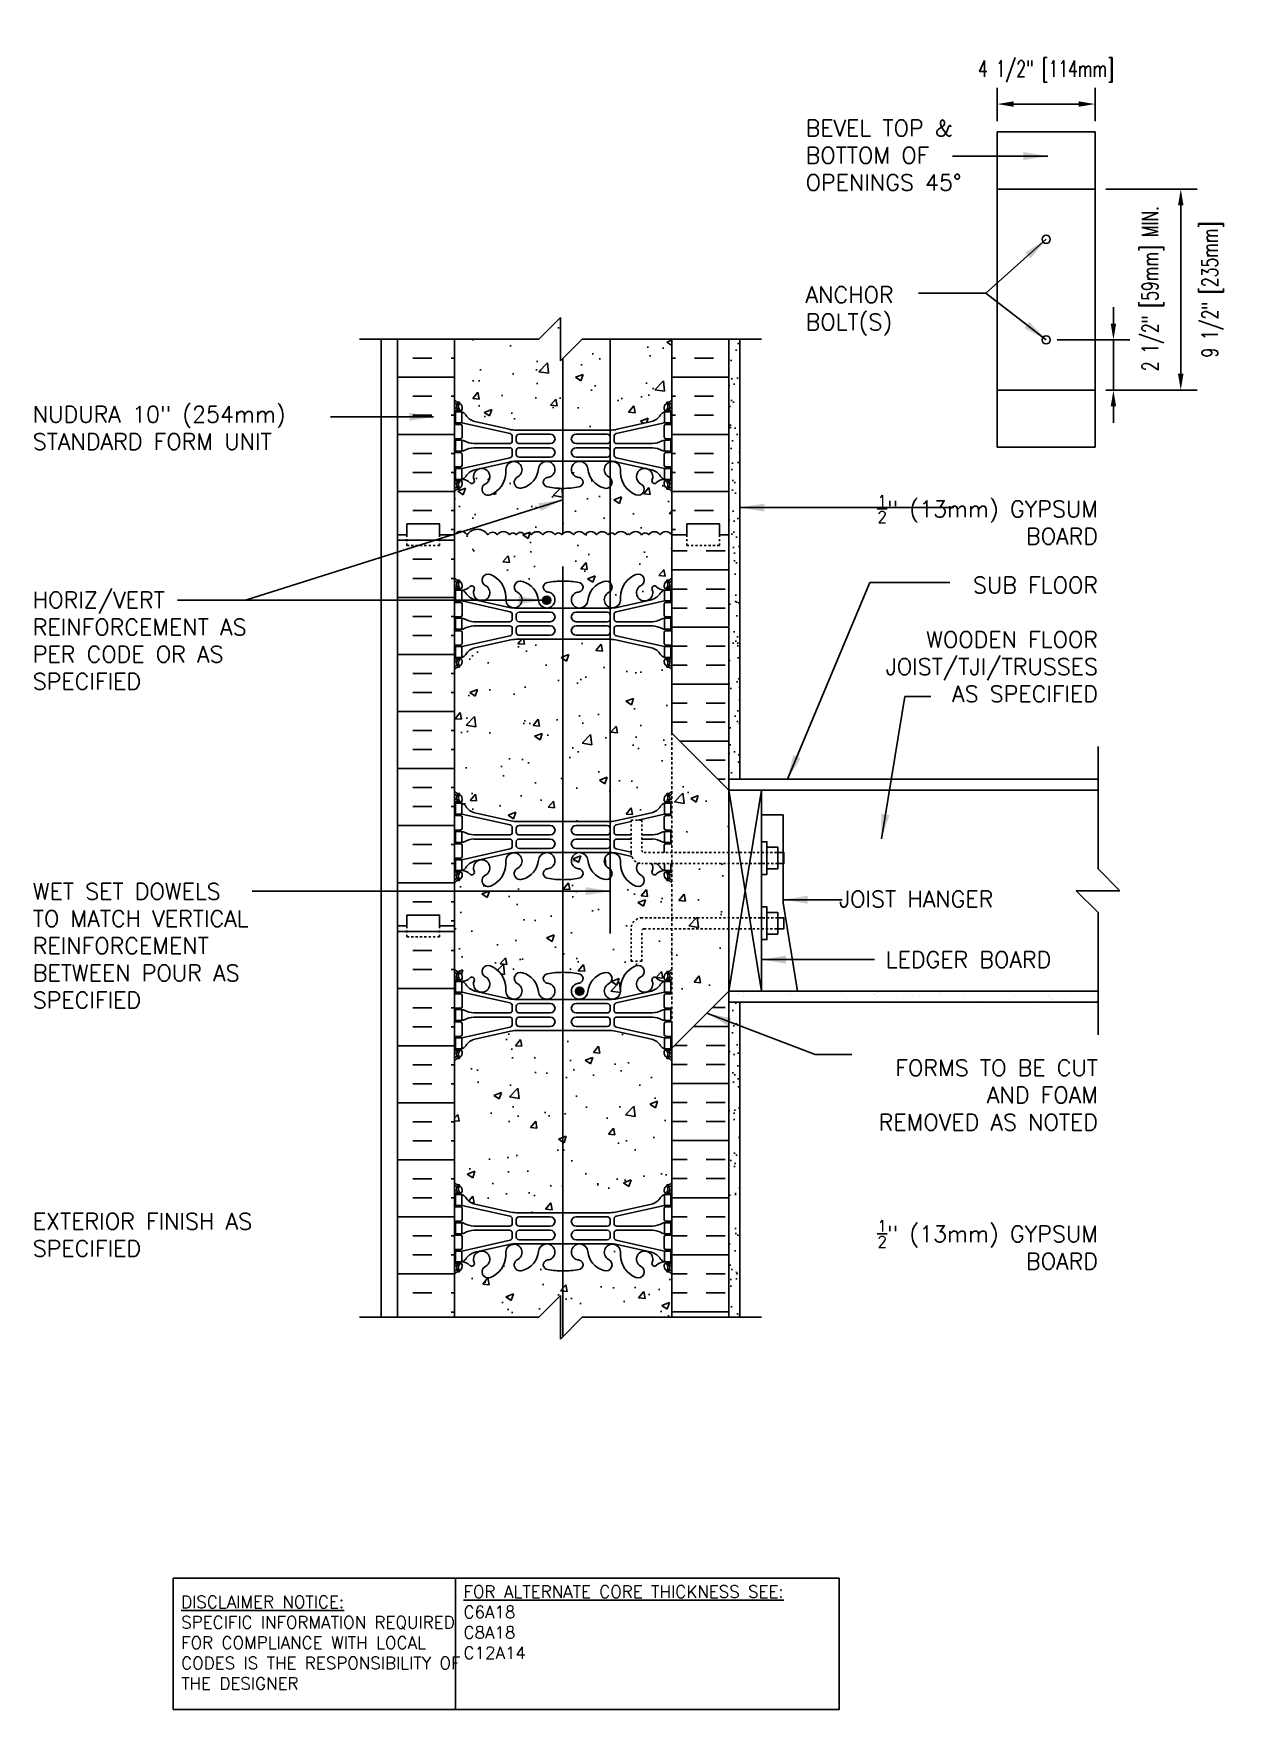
# Model space of a CAD drawing. Header units: inches. Extents: x 113.5 to 169.5, y -20.2 to 56.9.
import ezdxf
from ezdxf.enums import TextEntityAlignment as Align

# ---------------------------------------------------------------- set-up
doc = ezdxf.new("R2010")
doc.units = ezdxf.units.IN
doc.header["$LTSCALE"] = 0.5
doc.header["$MEASUREMENT"] = 0
doc.linetypes.add('DASHED2', pattern=[0.375, 0.25, -0.125])
doc.linetypes.add('HIDDEN2', pattern=[0.1875, 0.125, -0.0625])
for name, color, linetype in [('HATCH', 12, 'Continuous'), ('LINE15', 9, 'Continuous'), ('LINE18', 9, 'Continuous'), ('line25', 2, 'Continuous'), ('LINE3', 3, 'Continuous'), ('LINE50', 5, 'Continuous'), ('LINE9', 9, 'Continuous'), ('TEXT', 4, 'Continuous'), ('Web_Edge', 9, 'Continuous')]:
    doc.layers.add(name, color=color, linetype=linetype)
doc.styles.add('DIM', font='romans.shx', dxfattribs={"width": 0.7})
doc.styles.add('ROMANS', font='romans.shx', dxfattribs={"height": 1.125})
doc.styles.get("Standard").update_dxf_attribs({"font": 'romans.shx', "height": 1.125})
doc.dimstyles.new('ext_12', dxfattribs={"dimscale": 12, "dimtxt": 0.09375, "dimasz": 0.09375, "dimexe": 0.09375, "dimexo": 0.0625, "dimgap": 0.0625, "dimtad": 1, "dimdec": 1, "dimzin": 3, "dimdsep": 46, "dimlunit": 4, "dimtxsty": 'DIM', "dimcen": 0.09, "dimdle": 0.09375, "dimclrt": 4, "dimadec": 0, "dimazin": 0, "dimtfac": 1, "dimtdec": 1, "dimtmove": 2, "dimatfit": 3, "dimfxl": 1, "dimfrac": 2, "dimtolj": 1, "dimtzin": 0, "dimarcsym": 0})
doc.dimstyles.new('ext_8', dxfattribs={"dimscale": 8, "dimtxt": 0.09375, "dimasz": 0.09375, "dimexe": 0.09375, "dimexo": 0.0625, "dimgap": 0.0625, "dimtad": 1, "dimdec": 1, "dimzin": 3, "dimdsep": 46, "dimlunit": 4, "dimtxsty": 'DIM', "dimcen": 0.09, "dimdle": 0.09375, "dimclrt": 4, "dimadec": 0, "dimazin": 0, "dimtfac": 1, "dimtdec": 1, "dimtmove": 2, "dimatfit": 3, "dimfxl": 1, "dimfrac": 2, "dimtolj": 1, "dimtzin": 0, "dimarcsym": 0})
pattern_1 = [(37.5, (123.1024, -15.0365), (-0.031497, 0.963412), [0, -0.76, 0, -0.85, 0, -0.8125]), (7.5, (123.1024, -15.0365), (0.884888, 1.411073), [0, -0.41, 0, -0.685, 0, -0.2625]), (327.5, (122.4874, -15.0365), (1.557071, 0.00283), [0, -0.25, 0, -0.9, 0, -1.175]), (317.5, (122.4874, -15.0365), (1.503063, 0.438838), [0, -0.125, 0, -0.59, 0, -0.675])]

msp = doc.modelspace()

# ---------------------------------------------------------------- texts
at = {"layer": 'TEXT', "style": 'ROMANS'}
for s, p in [(' JOIST HANGER', (150.079, 17.078)), (' LEDGER BOARD', (152.231, 14.292))]:
    msp.add_text(s, height=0.75, dxfattribs=at).set_placement(p, align=Align.MIDDLE_LEFT)
at = {"layer": 'TEXT', "char_height": 0.75, "style": 'ROMANS'}
for s, insert, width, attachment_point in [('BEVEL TOP & BOTTOM OF OPENINGS 45%%D', (149.058, 51.291), 11.05043, 4), ('ANCHOR \\PBOLT(S)', (149.058, 44.125), 11.05043, 4), ('NUDURA 10" (254mm)\\PSTANDARD FORM UNIT', (113.503, 38.749), 13.05574, 4), ('\\A1;{\\H0.7x;\\S1/2;\\H1.4286x;" }(13mm) GYPSUM BOARD', (162.512, 34.522), 11.05043, 6), ('SUB FLOOR\\P\\PWOODEN FLOOR JOIST/TJI/TRUSSES\\PAS SPECIFIED', (162.512, 29.018), 11.05043, 6), ('HORIZ/VERT REINFORCEMENT AS PER CODE OR AS SPECIFIED', (113.503, 28.965), 12.96959, 4), ('WET SET DOWELS \\PTO MATCH VERTICAL\\PREINFORCEMENT BETWEEN POUR AS SPECIFIED', (113.503, 14.928), 12.96959, 4), ('FORMS TO BE CUT AND FOAM REMOVED AS NOTED', (162.512, 8.063), 11.05043, 6), ('EXTERIOR FINISH AS SPECIFIED', (113.503, 1.628), 12.96959, 4), ('\\A1;{\\H0.7x;\\S1/2;\\H1.4286x;"} (13mm) GYPSUM BOARD', (162.512, 1.173), 11.05043, 6)]:
    msp.add_mtext(s, dxfattribs=dict(at, insert=insert, width=width, attachment_point=attachment_point))
at = {"layer": 'TEXT', "char_height": 0.5625, "attachment_point": 4}
for s, insert, width in [('{\\LFOR ALTERNATE CORE THICKNESS SEE:\\P}C6A18\\PC8A18\\PC12A14', (133.321, -16.192), 23.33295), ('{\\LDISCLAIMER NOTICE:}\\PSPECIFIC INFORMATION REQUIRED FOR COMPLIANCE WITH LOCAL CODES IS THE RESPONSIBILITY OF THE DESIGNER', (120.329, -17.132), 14.00235)]:
    msp.add_mtext(s, dxfattribs=dict(at, insert=insert, width=width))

# ---------------------------------------------------------------- blocks, each defined once
blk = doc.blocks.new('*D1')
at = {"layer": 'Defpoints', "color": 0, "transparency": 16777216}
for p in [(160.125, 42.802), (163.22, 42.802), (162.375, 40.489)]:
    blk.add_point(p, dxfattribs=at)
at = {"layer": 'TEXT', "color": 0, "lineweight": -2, "transparency": 16777216}
for p, q in [((163.22, 43.552), (163.22, 44.302)), ((160.625, 42.802), (163.97, 42.802)), ((163.22, 40.489), (163.22, 42.802)), ((162.875, 40.489), (163.97, 40.489)), ((163.22, 39.739), (163.22, 38.989))]:
    blk.add_line(p, q, dxfattribs=at)
at = {"layer": 'TEXT', "color": 0, "transparency": 16777216}
for points in [[(163.095, 43.552), (163.345, 43.552), (163.22, 42.802)], [(163.095, 39.739), (163.345, 39.739), (163.22, 40.489)]]:
    blk.add_solid(points, dxfattribs=at)
at = {"layer": 'TEXT', "color": 4, "transparency": 16777216, "insert": (165.035, 45.16), "char_height": 0.75, "attachment_point": 5, "rotation": 90, "style": 'DIM'}
blk.add_mtext('\\A1;2 1/2" [59mm] MIN.', dxfattribs=at)
blk = doc.blocks.new('*D2')
at = {"layer": 'Defpoints', "color": 0, "transparency": 16777216}
for p in [(162.375, 49.739), (162.375, 40.489), (166.319, 40.489)]:
    blk.add_point(p, dxfattribs=at)
at = {"layer": 'TEXT', "color": 0, "lineweight": -2, "transparency": 16777216}
for p, q in [((162.875, 49.739), (167.069, 49.739)), ((166.319, 48.989), (166.319, 41.239)), ((162.875, 40.489), (167.069, 40.489))]:
    blk.add_line(p, q, dxfattribs=at)
at = {"layer": 'TEXT', "color": 0, "transparency": 16777216}
for points in [[(166.194, 48.989), (166.444, 48.989), (166.319, 49.739)], [(166.194, 41.239), (166.444, 41.239), (166.319, 40.489)]]:
    blk.add_solid(points, dxfattribs=at)
at = {"layer": 'TEXT', "color": 4, "transparency": 16777216, "insert": (167.782, 45.114), "char_height": 0.75, "attachment_point": 5, "rotation": 90, "style": 'DIM'}
blk.add_mtext('\\A1;9 1/2" [235mm]', dxfattribs=at)
blk = doc.blocks.new('*D3')
at = {"layer": 'Defpoints', "color": 0, "transparency": 16777216}
for p in [(157.875, 53.649), (157.875, 52.364), (162.375, 52.364)]:
    blk.add_point(p, dxfattribs=at)
at = {"layer": 'TEXT', "color": 0, "lineweight": -2, "transparency": 16777216}
for p, q in [((157.875, 52.864), (157.875, 54.399)), ((162.375, 52.864), (162.375, 54.399)), ((161.625, 53.649), (158.625, 53.649))]:
    blk.add_line(p, q, dxfattribs=at)
at = {"layer": 'TEXT', "color": 0, "transparency": 16777216}
for points in [[(158.625, 53.774), (158.625, 53.524), (157.875, 53.649)], [(161.625, 53.774), (161.625, 53.524), (162.375, 53.649)]]:
    blk.add_solid(points, dxfattribs=at)
at = {"layer": 'TEXT', "color": 4, "transparency": 16777216, "insert": (160.125, 55.149), "char_height": 0.75, "attachment_point": 5, "style": 'DIM'}
blk.add_mtext('\\A1;4 1/2" [114mm]', dxfattribs=at)

# ---------------------------------------------------------------- dimensions: what is measured, and where the dimension line sits
at = {"layer": 'TEXT'}
dim = msp.add_linear_dim(base=(157.875, 53.649), p1=(162.375, 52.364), p2=(157.875, 52.364), dimstyle='ext_8', dxfattribs=at)
dim.commit()
dim.dimension.update_dxf_attribs({"geometry": '*D3', "text_midpoint": (160.125, 55.149), "dimtype": 160})
dim = msp.add_linear_dim(base=(166.319144649, 40.489389629), p1=(162.375384853, 49.739389629), p2=(162.375384853, 40.489389629), angle=90, dimstyle='ext_8', dxfattribs=at)
dim.commit()
dim.dimension.update_dxf_attribs({"geometry": '*D2', "text_midpoint": (167.782305445, 45.114389629), "dimtype": 160})
dim = msp.add_linear_dim(base=(163.22, 42.802), p1=(162.375, 40.489), p2=(160.125, 42.802), angle=90, text='<> MIN.', dimstyle='ext_8', dxfattribs=at)
dim.commit()
dim.dimension.update_dxf_attribs({"geometry": '*D1', "text_midpoint": (165.035, 45.16), "dimtype": 160})

# ---------------------------------------------------------------- hatches: boundary and pattern name
at = {"layer": 'HATCH'}
h = msp.add_hatch(dxfattribs=at)
h.set_pattern_fill('AR-CONC', color=256, scale=0.5)
h.paths.add_polyline_path([(142.904, 42.838), (138.779, 42.838), (137.779, 41.838), (137.779, 43.838), (136.779, 42.838), (132.904, 42.838), (132.904, 40.031, 0.088416), (133.05, 39.933), (133.14, 39.933), (133.14, 39.892, -0.249069), (133.25, 39.684), (133.25, 39.617, -0.414214), (133.187, 39.554), (133.14, 39.554), (133.14, 39.484), (133.245, 39.484, -0.168672), (133.431, 39.335, 0.17445), (133.838, 39.039), (135.419, 38.686, 0.054974), (135.746, 38.65), (137.904, 38.65), (140.062, 38.65, 0.054974), (140.389, 38.686), (141.969, 39.039, 0.17445), (142.377, 39.335, -0.168672), (142.563, 39.484), (142.668, 39.484), (142.668, 39.554), (142.62, 39.554, -0.414214), (142.558, 39.617), (142.558, 39.684, -0.249069), (142.668, 39.892), (142.668, 39.933), (142.758, 39.933, 0.08841), (142.904, 40.031)])
h.paths.add_polyline_path([(142.904, 35.838, 0.08841), (142.758, 35.936), (142.668, 35.936), (142.668, 35.977, -0.249069), (142.558, 36.184), (142.558, 36.252, -0.414214), (142.62, 36.314), (142.668, 36.314), (142.668, 36.384), (142.563, 36.384, 0.231736), (142.205, 36.233, -0.8344), (141.994, 36.359), (142.005, 36.38, 2.155404), (141.467, 36.186, -1), (141.253, 35.675, -0.311223), (140.544, 36.691), (140.545, 36.856, 1.661382), (139.984, 36.503, -1), (139.77, 35.992, -0.307094), (139.031, 36.887, 1.604516), (138.473, 36.512, 0.055617), (138.652, 36.466, -0.843243), (138.618, 36.034, -0.047544), (137.904, 35.969, -0.047544), (137.19, 36.034, -0.843243), (137.156, 36.466, 0.055617), (137.335, 36.512, 1.604516), (136.776, 36.887, -0.307094), (136.038, 35.992, -1), (135.824, 36.503, 1.661382), (135.263, 36.856), (135.263, 36.71, -0.316114), (134.554, 35.675, -1), (134.341, 36.186, 2.155404), (133.802, 36.38), (133.814, 36.359, -0.834375), (133.602, 36.233, 0.23174), (133.245, 36.384), (133.14, 36.384), (133.14, 36.314), (133.187, 36.314, -0.414214), (133.25, 36.252), (133.25, 36.184, -0.249069), (133.14, 35.977), (133.14, 35.936), (133.05, 35.936, 0.088416), (132.904, 35.838), (132.904, 33.838, -0.520567), (133.483, 33.838, -0.520567), (134.441, 33.838, -0.520567), (134.872, 33.838, -0.520567), (135.438, 33.838, -0.520567), (135.743, 33.838, -0.520567), (136.134, 33.838, -0.520567), (136.432, 33.838, -0.520567), (136.966, 33.838, -0.520567), (137.532, 33.838, -0.520567), (137.85, 33.838, -0.520567), (138.375, 33.838, -0.520567), (138.909, 33.843, -0.520567), (139.444, 33.838, -0.520567), (139.968, 33.838, -0.520567), (140.287, 33.838, -0.520567), (140.852, 33.838, -0.059299), (140.904, 33.896, -0.059299), (140.955, 33.838, -0.520567), (141.521, 33.838, -0.520567), (141.839, 33.838, -0.520567), (142.364, 33.838, -0.526196), (142.902, 33.838), (142.904, 33.838)])
h.paths.add_polyline_path([(142.904, 33.835, 0.530107), (142.364, 33.838, 0.520567), (141.839, 33.838, 0.520567), (141.521, 33.838, 0.520567), (140.955, 33.838, 0.059299), (140.904, 33.896, 0.059299), (140.852, 33.838, 0.520567), (140.287, 33.838, 0.520567), (139.968, 33.838, 0.520567), (139.444, 33.838, 0.520567), (138.909, 33.843, 0.520567), (138.375, 33.838, 0.520567), (137.85, 33.838, 0.520567), (137.532, 33.838, 0.520567), (136.966, 33.838, 0.520567), (136.432, 33.838, 0.520567), (136.134, 33.838, 0.520567), (135.743, 33.838, 0.520567), (135.438, 33.838, 0.520567), (134.872, 33.838, 0.520567), (134.441, 33.838, 0.520567), (133.483, 33.838, 0.520567), (132.904, 33.838), (132.904, 31.838, 0.088416), (133.05, 31.741), (133.14, 31.741), (133.14, 31.699, -0.249069), (133.25, 31.492), (133.25, 31.425, -0.414214), (133.187, 31.362), (133.14, 31.362), (133.14, 31.292), (133.245, 31.292, 0.231736), (133.602, 31.443, -0.8344), (133.814, 31.318), (133.802, 31.296, 2.155404), (134.341, 31.491, -1), (134.554, 32.002, -0.311223), (135.263, 30.986), (135.263, 30.821, 1.661382), (135.824, 31.174, -1), (136.038, 31.685, -0.307094), (136.776, 30.789, 1.604516), (137.335, 31.165, 0.055617), (137.156, 31.211, -0.843243), (137.19, 31.643, -0.047544), (137.904, 31.708, -0.047544), (138.618, 31.643, -0.843243), (138.652, 31.211, 0.055617), (138.473, 31.165, 1.604516), (139.031, 30.789, -0.307094), (139.77, 31.685, -1), (139.984, 31.174, 1.661382), (140.545, 30.821), (140.544, 30.966, -0.316114), (141.253, 32.002, -1), (141.467, 31.491, 2.155404), (142.005, 31.296), (141.994, 31.318, -0.834375), (142.205, 31.443, 0.23174), (142.563, 31.292), (142.668, 31.292), (142.668, 31.362), (142.62, 31.362, -0.414214), (142.558, 31.425), (142.558, 31.492, -0.249069), (142.668, 31.699), (142.668, 31.741), (142.758, 31.741, 0.08841), (142.904, 31.838)])
h.paths.add_polyline_path([(142.904, 27.646, 0.08841), (142.758, 27.743), (142.668, 27.743), (142.668, 27.785, -0.249069), (142.558, 27.992), (142.558, 28.06, -0.414214), (142.62, 28.122), (142.668, 28.122), (142.668, 28.192), (142.563, 28.192, -0.168672), (142.377, 28.342, 0.17445), (141.969, 28.638), (140.389, 28.991, 0.054974), (140.062, 29.027), (137.904, 29.027), (135.746, 29.027, 0.054974), (135.419, 28.991), (133.838, 28.638, 0.17445), (133.431, 28.342, -0.168672), (133.245, 28.192), (133.14, 28.192), (133.14, 28.122), (133.187, 28.122, -0.414214), (133.25, 28.06), (133.25, 27.992, -0.249069), (133.14, 27.785), (133.14, 27.743), (133.05, 27.743, 0.088416), (132.904, 27.646), (132.904, 22.031, 0.088416), (133.05, 21.933), (133.14, 21.933), (133.14, 21.892, -0.249069), (133.25, 21.684), (133.25, 21.617, -0.414214), (133.187, 21.554), (133.14, 21.554), (133.14, 21.484), (133.245, 21.484, -0.168672), (133.431, 21.335, 0.17445), (133.838, 21.039), (135.419, 20.686, 0.054974), (135.746, 20.65), (137.904, 20.65), (140.062, 20.65, 0.054974), (140.389, 20.686), (141.969, 21.039, 0.17445), (142.377, 21.335, -0.168672), (142.563, 21.484), (142.668, 21.484), (142.668, 21.554), (142.62, 21.554, -0.414214), (142.558, 21.617), (142.558, 21.684, -0.249069), (142.668, 21.892), (142.668, 21.933), (142.758, 21.933, 0.08841), (142.904, 22.031), (142.904, 24.713)])
h.paths.add_polyline_path([(141.029, 15.713, -0.414214), (141.529, 16.213), (142.904, 16.213), (142.904, 17.838, 0.08841), (142.758, 17.936), (142.668, 17.936), (142.668, 17.977, -0.249069), (142.558, 18.184), (142.558, 18.252, -0.414214), (142.62, 18.314), (142.668, 18.314), (142.668, 18.384), (142.563, 18.384, 0.231736), (142.205, 18.233, -0.8344), (141.994, 18.359), (142.005, 18.38, 0.235665), (141.969, 18.713), (141.529, 18.713, -0.086721), (141.359, 18.743, 0.457284), (141.467, 18.186, -1), (141.253, 17.675, -0.311223), (140.544, 18.691), (140.545, 18.856, 1.661382), (139.984, 18.503, -1), (139.77, 17.992, -0.307094), (139.031, 18.887, 1.604516), (138.473, 18.512, 0.055617), (138.652, 18.466, -0.843243), (138.618, 18.034, -0.047544), (137.904, 17.969, -0.047544), (137.19, 18.034, -0.843243), (137.156, 18.466, 0.055617), (137.335, 18.512, 1.604516), (136.776, 18.887, -0.307094), (136.038, 17.992, -1), (135.824, 18.503, 1.661382), (135.263, 18.856), (135.263, 18.71, -0.316114), (134.554, 17.675, -1), (134.341, 18.186, 2.155404), (133.802, 18.38), (133.814, 18.359, -0.834375), (133.602, 18.233, 0.23174), (133.245, 18.384), (133.14, 18.384), (133.14, 18.314), (133.187, 18.314, -0.414214), (133.25, 18.252), (133.25, 18.184, -0.249069), (133.14, 17.977), (133.14, 17.936), (133.05, 17.936, 0.088416), (132.904, 17.838), (132.904, 15.838), (132.904, 13.838, 0.088416), (133.05, 13.741), (133.14, 13.741), (133.14, 13.699, -0.249069), (133.25, 13.492), (133.25, 13.425, -0.414214), (133.187, 13.362), (133.14, 13.362), (133.14, 13.292), (133.245, 13.292, 0.231736), (133.602, 13.443, -0.8344), (133.814, 13.318), (133.802, 13.296, 2.155404), (134.341, 13.491, -1), (134.554, 14.002, -0.311223), (135.263, 12.986), (135.263, 12.821, 1.661382), (135.824, 13.174, -1), (136.038, 13.685, -0.307094), (136.776, 12.789, 1.604516), (137.335, 13.165, 0.055617), (137.156, 13.211, -0.843243), (137.19, 13.643, -0.047544), (137.904, 13.708, -0.047544), (138.618, 13.643, -0.843243), (138.652, 13.211, 0.055617), (138.473, 13.165, 1.604516), (139.031, 12.789, -0.307094), (139.77, 13.685, -1), (139.984, 13.174, 1.661382), (140.545, 12.821), (140.544, 12.966, -0.316114), (141.253, 14.002, -1), (141.467, 13.491, 2.155404), (142.005, 13.296), (141.994, 13.318, -0.834375), (142.205, 13.443, 0.23174), (142.563, 13.292), (142.668, 13.292), (142.668, 13.362), (142.62, 13.362, -0.414214), (142.558, 13.425), (142.558, 13.492, -0.249069), (142.668, 13.699), (142.668, 13.741), (142.758, 13.741, 0.08841), (142.904, 13.838), (142.904, 15.713), (141.629, 15.713, 0.414214), (141.529, 15.613), (141.529, 14.213), (141.029, 14.213)])
h.paths.add_polyline_path([(142.904, 9.646, 0.08841), (142.758, 9.743), (142.668, 9.743), (142.668, 9.785, -0.249069), (142.558, 9.992), (142.558, 10.06, -0.414214), (142.62, 10.122), (142.668, 10.122), (142.668, 10.192), (142.563, 10.192, -0.168672), (142.377, 10.342, 0.17445), (141.969, 10.638), (140.389, 10.991, 0.054974), (140.062, 11.027), (137.904, 11.027), (135.746, 11.027, 0.054974), (135.419, 10.991), (133.838, 10.638, 0.17445), (133.431, 10.342, -0.168672), (133.245, 10.192), (133.14, 10.192), (133.14, 10.122), (133.187, 10.122, -0.414214), (133.25, 10.06), (133.25, 9.992, -0.249069), (133.14, 9.785), (133.14, 9.743), (133.05, 9.743, 0.088416), (132.904, 9.646), (132.904, 4.031, 0.088416), (133.05, 3.933), (133.14, 3.933), (133.14, 3.892, -0.249069), (133.25, 3.684), (133.25, 3.617, -0.414214), (133.187, 3.554), (133.14, 3.554), (133.14, 3.484), (133.245, 3.484, -0.168672), (133.431, 3.335, 0.17445), (133.838, 3.039), (135.419, 2.686, 0.054974), (135.746, 2.65), (137.904, 2.65), (140.062, 2.65, 0.054974), (140.389, 2.686), (141.969, 3.039, 0.17445), (142.377, 3.335, -0.168672), (142.563, 3.484), (142.668, 3.484), (142.668, 3.554), (142.62, 3.554, -0.414214), (142.558, 3.617), (142.558, 3.684, -0.249069), (142.668, 3.892), (142.668, 3.933), (142.758, 3.933, 0.08841), (142.904, 4.031)])
h.paths.add_polyline_path([(142.904, -0.162, 0.08841), (142.758, -0.064), (142.668, -0.064), (142.668, -0.023, -0.249069), (142.558, 0.184), (142.558, 0.252, -0.414214), (142.62, 0.314), (142.668, 0.314), (142.668, 0.384), (142.563, 0.384, 0.231736), (142.205, 0.233, -0.8344), (141.994, 0.359), (142.005, 0.38, 2.155404), (141.467, 0.186, -1), (141.253, -0.325, -0.311223), (140.544, 0.691), (140.545, 0.856, 1.661382), (139.984, 0.503, -1), (139.77, -0.008, -0.307094), (139.031, 0.887, 1.604516), (138.473, 0.512, 0.055617), (138.652, 0.466, -0.843243), (138.618, 0.034, -0.047544), (137.904, -0.031, -0.047544), (137.19, 0.034, -0.843243), (137.156, 0.466, 0.055617), (137.335, 0.512, 1.604516), (136.776, 0.887, -0.307094), (136.038, -0.008, -1), (135.824, 0.503, 1.661382), (135.263, 0.856), (135.263, 0.71, -0.316114), (134.554, -0.325, -1), (134.341, 0.186, 2.155404), (133.802, 0.38), (133.814, 0.359, -0.834375), (133.602, 0.233, 0.23174), (133.245, 0.384), (133.14, 0.384), (133.14, 0.314), (133.187, 0.314, -0.414214), (133.25, 0.252), (133.25, 0.184, -0.249069), (133.14, -0.023), (133.14, -0.064), (133.05, -0.064, 0.088416), (132.904, -0.162), (132.904, -2.162), (136.779, -2.162), (137.779, -1.162), (137.779, -2.162), (137.779, -3.162), (138.779, -2.162), (142.904, -2.162)])
h = msp.add_hatch(dxfattribs=at)
h.set_pattern_fill('INSUL', color=256, scale=7, style=0)
h.set_pattern_definition([(0, (-2793.2578, -363.1712), (0, 2.625), []), (0, (-2793.2578, -362.2962), (0, 2.625), [0.875, -0.875]), (0, (-2793.2578, -361.4212), (0, 2.625), [0.875, -0.875])])
h.paths.add_polyline_path([(132.904, 42.838), (130.279, 42.838), (130.279, 33.838), (130.716, 33.838), (130.716, 34.338), (132.216, 34.338), (132.216, 33.838), (132.904, 33.838)])
h = msp.add_hatch(dxfattribs=at)
h.set_pattern_fill('INSUL', color=256, scale=7, style=0)
h.set_pattern_definition([(180, (3069.0654, -363.1712), (0, 2.625), []), (180, (3069.0654, -362.2962), (0, 2.625), [0.875, -0.875]), (180, (3069.0654, -361.4212), (0, 2.625), [0.875, -0.875])])
h.paths.add_polyline_path([(145.529, 42.838), (142.904, 42.838), (142.904, 33.838), (143.591, 33.838), (143.591, 34.338), (145.091, 34.338), (145.091, 33.838), (145.529, 33.838)])
h = msp.add_hatch(dxfattribs=at)
h.set_pattern_fill('AR-SAND', color=256, scale=0.5, style=0)
h.set_pattern_definition(pattern_1)
h.paths.add_polyline_path([(146.029, 42.838), (145.529, 42.838), (145.529, 22.588), (146.029, 22.588)])
h = msp.add_hatch(dxfattribs=at)
h.set_pattern_fill('INSUL', color=256, scale=7, style=0)
h.set_pattern_definition([(0, (-2793.2578, -381.1712), (0, 2.625), []), (0, (-2793.2578, -380.2962), (0, 2.625), [0.875, -0.875]), (0, (-2793.2578, -379.4212), (0, 2.625), [0.875, -0.875])])
h.paths.add_polyline_path([(130.279, 15.838), (130.716, 15.838), (130.716, 16.338), (132.216, 16.338), (132.216, 15.838), (132.904, 15.838), (132.904, 33.838), (132.216, 33.838), (132.216, 34.338), (130.716, 34.338), (130.716, 33.838), (130.279, 33.838)])
h = msp.add_hatch(dxfattribs=at)
h.set_pattern_fill('INSUL', color=256, scale=7, style=0)
h.set_pattern_definition([(0, (32.4787, -15.0365), (0, 2.625), []), (0, (32.4787, -14.1615), (0, 2.625), [0.875, -0.875]), (0, (32.4787, -13.2865), (0, 2.625), [0.875, -0.875])])
h.paths.add_polyline_path([(142.904, 24.713), (145.529, 22.088), (145.529, 33.838), (145.091, 33.838), (145.091, 33.338), (143.591, 33.338), (143.591, 33.838), (142.904, 33.838)])
h.paths.add_polyline_path([(145.529, 12.838), (142.904, 10.213), (142.904, -2.162), (145.529, -2.162)])
h = msp.add_hatch(dxfattribs=at)
h.set_pattern_fill('AR-CONC', color=256, scale=0.5, style=0)
h.set_pattern_definition([(50, (9.4798, -137.801), (3.5863, -0.31376), [0.375, -4.125]), (355, (9.4798, -137.801), (-0.693757, 3.76096), [0.3, -3.3]), (100.4514, (9.7786, -137.827), (2.892547, 3.4472), [0.3187, -3.50571]), (46.1842, (9.4798, -136.801), (5.336205, -0.827595), [0.5625, -6.1875]), (96.6356, (9.9244, -136.87), (4.67331, 4.87059), [0.47805, -5.25856]), (351.1842, (9.48, -136.801), (4.67331, 4.8706), [0.45, -4.95]), (21, (9.9798, -137.051), (2.984535, -2.013094), [0.375, -4.125]), (326, (9.9798, -137.051), (1.216577, 3.62575), [0.3, -3.3]), (71.4514, (10.2285, -137.2187), (4.201113, 1.61265), [0.3187, -3.50571]), (37.5, (9.4798, -137.8009), (0.060799, 1.664469), [0, -3.26, 0, -3.35, 0, -3.3125]), (7.5, (9.4798, -137.8009), (1.315348, 1.972059), [0, -1.91, 0, -3.185, 0, -1.2625]), (327.5, (8.3648, -137.8009), (2.669112, -0.112774), [0, -1.25, 0, -3.9, 0, -5.175]), (317.5, (7.8648, -137.801), (2.91593, 0.500525), [0, -1.625, 0, -2.59, 0, -3.675])])
h.paths.add_polyline_path([(145.529, 19.526), (142.904, 19.526), (142.904, 15.401), (145.529, 15.401)])
h.paths.add_polyline_path([(145.529, 13.963), (145.529, 14.901), (142.904, 14.901), (142.904, 11.338)])
h.paths.add_polyline_path([(142.904, 23.588), (142.904, 20.026), (145.529, 20.026), (145.529, 20.963)])
h = msp.add_hatch(dxfattribs=at)
h.set_pattern_fill('INSUL', color=256, scale=7, style=0)
h.set_pattern_definition([(0, (-2793.2578, -399.1712), (0, 2.625), []), (0, (-2793.2578, -398.2962), (0, 2.625), [0.875, -0.875]), (0, (-2793.2578, -397.4212), (0, 2.625), [0.875, -0.875])])
h.paths.add_polyline_path([(130.279, -2.162), (130.716, -2.162), (130.716, -1.662), (132.216, -1.662), (132.216, -2.162), (132.904, -2.162), (132.904, 15.838), (132.216, 15.838), (132.216, 16.338), (130.716, 16.338), (130.716, 15.838), (130.279, 15.838)])
h = msp.add_hatch(dxfattribs=at)
h.set_pattern_fill('AR-SAND', color=256, scale=0.5, style=0)
h.set_pattern_definition(pattern_1)
h.paths.add_polyline_path([(146.029, 12.027), (145.935, 12.338), (145.529, 12.338), (145.529, -2.162), (146.029, -2.162)])
at = {"layer": 'LINE3'}
for points in [[(136.96, 30.828, 1), (137.335, 30.828, 1)], [(138.472, 12.84, 1), (138.847, 12.84, 1)]]:
    msp.add_hatch(color=256, dxfattribs=at).paths.add_polyline_path(points)

# ---------------------------------------------------------------- linework, layer by layer
at = {"layer": 'HATCH'}
for p, q in [((147.029, 22.088), (145.529, 12.838)), ((147.029, 12.838), (145.529, 22.088)), ((145.839, 12.693), (145.839, 12.693)), ((145.988, 12.732), (145.988, 12.732)), ((146.199, 12.598), (146.199, 12.598)), ((146.214, 12.759), (146.214, 12.759)), ((147.147, 12.71), (147.147, 12.71)), ((147.545, 12.735), (147.545, 12.735)), ((147.756, 12.601), (147.756, 12.601)), ((148.214, 12.742), (148.214, 12.742)), ((148.307, 12.658), (148.307, 12.658)), ((148.426, 12.703), (148.426, 12.703)), ((149.103, 12.738), (149.103, 12.738)), ((149.313, 12.604), (149.313, 12.604)), ((149.777, 12.752), (149.777, 12.752)), ((150.245, 12.698), (150.245, 12.698)), ((150.66, 12.741), (150.66, 12.741)), ((150.87, 12.606), (150.87, 12.606)), ((151.086, 12.769), (151.086, 12.769)), ((152.151, 12.37), (152.151, 12.37)), ((152.217, 12.744), (152.217, 12.744)), ((152.245, 12.681), (152.245, 12.681)), ((152.338, 12.596), (152.338, 12.596)), ((152.365, 12.763), (152.365, 12.763)), ((152.428, 12.609), (152.428, 12.609)), ((152.558, 12.423), (152.558, 12.423)), ((153.237, 12.513), (153.237, 12.513)), ((153.497, 12.547), (153.497, 12.547)), ((153.715, 12.811), (153.715, 12.811)), ((153.774, 12.746), (153.774, 12.746)), ((153.904, 12.601), (153.904, 12.601)), ((153.985, 12.612), (153.985, 12.612)), ((154.276, 12.637), (154.276, 12.637)), ((154.583, 12.69), (154.583, 12.69)), ((154.843, 12.724), (154.843, 12.724)), ((155.024, 12.828), (155.024, 12.828)), ((155.25, 12.778), (155.25, 12.778)), ((155.331, 12.749), (155.331, 12.749)), ((155.542, 12.615), (155.542, 12.615)), ((155.7, 12.359), (155.7, 12.359)), ((156.276, 12.619), (156.276, 12.619)), ((156.303, 12.822), (156.303, 12.822)), ((156.369, 12.535), (156.369, 12.535)), ((156.888, 12.752), (156.888, 12.752)), ((157.009, 12.376), (157.009, 12.376)), ((157.099, 12.618), (157.099, 12.618)), ((158.288, 12.37), (158.288, 12.37)), ((158.307, 12.575), (158.307, 12.575)), ((158.445, 12.755), (158.445, 12.755)), ((158.656, 12.62), (158.656, 12.62)), ((159.638, 12.418), (159.638, 12.418)), ((160.002, 12.758), (160.002, 12.758)), ((160.213, 12.623), (160.213, 12.623)), ((160.307, 12.558), (160.307, 12.558)), ((160.399, 12.474), (160.399, 12.474)), ((160.947, 12.435), (160.947, 12.435)), ((161.559, 12.76), (161.559, 12.76)), ((161.77, 12.626), (161.77, 12.626)), ((161.773, 12.342), (161.773, 12.342)), ((162.034, 12.376), (162.034, 12.376)), ((162.226, 12.429), (162.226, 12.429)), ((162.338, 12.514), (162.338, 12.514)), ((162.44, 12.43), (162.44, 12.43))]:
    msp.add_line(p, q, dxfattribs=at)
for points in [[(132.904, 33.838, -0.520567), (133.483, 33.838, -0.520567), (134.441, 33.838, -0.520567), (134.872, 33.838, -0.520567), (135.438, 33.838, -0.520567), (135.743, 33.838, -0.520567), (136.134, 33.838, -0.520567), (136.432, 33.838, -0.520567), (136.966, 33.838, -0.520567), (137.532, 33.838, -0.520567), (137.85, 33.838, -0.520567), (138.375, 33.838, -0.520567), (138.909, 33.843)], [(140.904, 33.896, 0.059299), (140.852, 33.838, 0.520567), (140.287, 33.838, 0.520567), (139.968, 33.838, 0.520567), (139.444, 33.838, 0.520567), (138.909, 33.843)], [(140.904, 33.896, -0.059299), (140.955, 33.838, -0.520567), (141.521, 33.838, -0.520567), (141.839, 33.838, -0.520567), (142.364, 33.838, -0.520567), (142.898, 33.843)]]:
    msp.add_lwpolyline(points, format="xyb", dxfattribs=at)
at = {"layer": 'LINE15', "linetype": 'HIDDEN2'}
for points in [[(147.779, 18.713), (141.529, 18.713, -0.414214), (141.029, 19.213), (141.029, 20.713), (141.529, 20.713), (141.529, 19.313, 0.414214), (141.629, 19.213), (147.779, 19.213)], [(147.779, 16.213), (141.529, 16.213, 0.414214), (141.029, 15.713), (141.029, 14.213), (141.529, 14.213), (141.529, 15.613, -0.414214), (141.629, 15.713), (147.779, 15.713)]]:
    msp.add_lwpolyline(points, format="xyb", dxfattribs=at)
at = {"layer": 'LINE18'}
for points in [[(147.029, 18.213), (147.279, 18.213), (147.279, 19.713), (147.029, 19.713)], [(147.279, 18.463), (147.779, 18.463), (147.779, 19.463), (147.279, 19.463)], [(147.029, 16.713), (147.279, 16.713), (147.279, 15.213), (147.029, 15.213)], [(147.279, 16.463), (147.779, 16.463), (147.779, 15.463), (147.279, 15.463)]]:
    msp.add_lwpolyline(points, close=True, dxfattribs=at)
for points in [[(147.779, 18.713), (148.06, 18.713), (148.06, 19.213), (147.779, 19.213)], [(147.779, 16.213), (148.06, 16.213), (148.06, 15.713), (147.779, 15.713)]]:
    msp.add_lwpolyline(points, dxfattribs=at)
at = {"layer": 'line25'}
for p, q in [((132.904, 42.838), (132.904, 33.838)), ((142.904, 33.838), (142.904, 42.838)), ((132.904, 33.838), (132.904, 15.838)), ((142.904, 24.713), (142.904, 33.838)), ((145.529, 22.088), (142.904, 24.713)), ((145.529, 22.088), (162.512, 22.088)), ((145.529, 22.088), (145.529, 12.838)), ((147.029, 22.088), (147.029, 12.838)), ((132.904, 15.838), (132.904, -2.162)), ((145.529, 12.838), (142.904, 10.213)), ((145.529, 12.838), (162.512, 12.838)), ((142.904, -2.162), (142.904, 11.338))]:
    msp.add_line(p, q, dxfattribs=at)
at = {"layer": 'LINE3'}
for p, q in [((140.068, 42.838), (140.068, 15.498)), ((137.887, 41.946), (137.887, 33.881)), ((137.887, 32.381), (137.887, -3.025))]:
    msp.add_line(p, q, dxfattribs=at)
for centre in [(137.148, 30.828), (138.66, 12.84)]:
    msp.add_circle(centre, 0.188, dxfattribs=at)
at = {"layer": 'LINE50'}
for p, q in [((130.279, 33.838), (130.279, 42.838)), ((145.529, 33.838), (145.529, 42.838)), ((130.279, 15.838), (130.279, 33.838)), ((145.529, 22.088), (145.529, 33.838)), ((130.279, -2.162), (130.279, 15.838)), ((145.529, -2.162), (145.529, 12.838))]:
    msp.add_line(p, q, dxfattribs=at)
for points in [[(132.904, 33.838), (132.216, 33.838), (132.216, 34.338), (130.716, 34.338), (130.716, 33.838), (130.279, 33.838)], [(130.279, 33.838), (130.716, 33.838), (130.716, 34.338), (132.216, 34.338), (132.216, 33.838), (132.904, 33.838)], [(142.904, 33.838), (143.591, 33.838), (143.591, 34.338), (145.091, 34.338), (145.091, 33.838), (145.529, 33.838)], [(145.529, 33.838), (145.091, 33.838), (145.091, 34.338), (143.591, 34.338), (143.591, 33.838), (142.904, 33.838)], [(130.279, 15.838), (130.716, 15.838), (130.716, 16.338), (132.216, 16.338), (132.216, 15.838), (132.904, 15.838)], [(132.904, 15.838), (132.216, 15.838), (132.216, 16.338), (130.716, 16.338), (130.716, 15.838), (130.279, 15.838)]]:
    msp.add_lwpolyline(points, dxfattribs=at)
at = {"layer": 'LINE9'}
for p, q in [((157.875, 52.364), (157.875, 37.864)), ((157.875, 52.364), (162.375, 52.364)), ((162.375, 37.864), (162.375, 52.364)), ((157.875, 49.739), (162.375, 49.739)), ((137.779, 43.838), (136.779, 42.838)), ((137.779, 43.838), (137.779, 41.838)), ((128.529, 42.838), (136.779, 42.838)), ((129.529, -2.162), (129.529, 42.838)), ((137.779, 41.838), (138.779, 42.838)), ((138.779, 42.838), (147.029, 42.838)), ((146.029, 42.838), (146.029, 22.588)), ((157.875, 40.489), (162.375, 40.489)), ((157.875, 37.864), (162.375, 37.864)), ((162.512, 18.463), (162.512, 24.088)), ((145.529, 22.588), (162.512, 22.588)), ((147.029, 20.957), (148.029, 20.957)), ((148.029, 20.957), (148.029, 16.898)), ((163.512, 17.463), (162.512, 18.463)), ((161.512, 17.463), (162.512, 16.463)), ((162.512, 17.463), (161.512, 17.463)), ((162.512, 17.463), (163.512, 17.463)), ((148.687, 12.838), (148.029, 16.898)), ((162.512, 10.838), (162.512, 16.463)), ((145.529, 12.338), (162.512, 12.338)), ((146.029, -2.162), (146.029, 12.338)), ((137.779, -1.162), (136.779, -2.162)), ((137.779, -2.162), (137.779, -1.162)), ((128.529, -2.162), (136.779, -2.162)), ((137.779, -2.162), (137.779, -3.162)), ((137.779, -3.162), (138.779, -2.162)), ((138.779, -2.162), (147.029, -2.162))]:
    msp.add_line(p, q, dxfattribs=at)
at = {"layer": 'LINE9', "linetype": 'DASHED2'}
msp.add_line((142.904, 11.338), (142.904, 24.713), dxfattribs=at)
at = {"layer": 'LINE9', "linetype": 'DASHED2', "ltscale": 0.15}
for points in [[(130.716, 33.838), (130.716, 33.838), (130.716, 33.338), (132.216, 33.338), (132.216, 33.838), (132.216, 33.838)], [(145.091, 33.838), (145.091, 33.838), (145.091, 33.338), (143.591, 33.338), (143.591, 33.838), (143.591, 33.838)], [(132.216, 15.838), (132.216, 15.838), (132.216, 15.338), (130.716, 15.338), (130.716, 15.838), (130.716, 15.838)]]:
    msp.add_lwpolyline(points, dxfattribs=at)
at = {"layer": 'LINE9'}
for centre in [(160.125, 47.427), (160.125, 42.802)]:
    msp.add_circle(centre, 0.188, dxfattribs=at)
at = {"layer": 'TEXT'}
msp.add_line((152.231, 14.292), (149.411, 14.292), dxfattribs=at)
for points in [[(129.529, 2.208, 0, 0.36, 0), (128.449, 2.208, 0, 0, 0), (125.308, 2.208, 0, 0, 0)], [(145.931, 1.81, 0, 0.36, 0), (147.011, 1.81, 0, 0, 0), (155.386, 1.81, 0, 0, 0)]]:
    msp.add_lwpolyline(points, format="xyseb", dxfattribs=at)
msp.add_lwpolyline([(119.962, -14.166), (132.945, -14.166), (132.945, -20.204), (119.962, -20.204)], close=True, dxfattribs=at)
msp.add_lwpolyline([(132.945, -14.166), (150.606, -14.166), (150.606, -20.204), (132.945, -20.204)], dxfattribs=at)
at = {"layer": 'Web_Edge'}
for p, q in [((132.904, 39.654), (132.982, 39.654)), ((132.904, 39.554), (133.187, 39.554)), ((133.05, 39.933), (133.14, 39.933)), ((133.05, 39.554), (133.05, 39.484)), ((133.14, 39.933), (133.14, 39.892)), ((133.14, 39.554), (133.14, 39.484)), ((133.25, 39.684), (133.25, 39.617)), ((142.558, 39.684), (142.558, 39.617)), ((142.904, 39.554), (142.62, 39.554)), ((142.758, 39.933), (142.668, 39.933)), ((142.668, 39.933), (142.668, 39.892)), ((142.668, 39.554), (142.668, 39.484)), ((142.758, 39.554), (142.758, 39.484)), ((142.904, 39.654), (142.826, 39.654)), ((132.904, 38.914), (133.187, 38.914)), ((133.05, 38.984), (133.05, 38.914)), ((133.14, 38.984), (133.14, 38.914)), ((135.462, 38.488), (133.245, 38.984)), ((133.25, 38.852), (133.25, 38.317)), ((135.419, 38.686), (133.838, 39.039)), ((135.746, 38.65), (137.904, 38.65)), ((140.062, 38.65), (137.904, 38.65)), ((140.345, 38.488), (142.563, 38.984)), ((140.389, 38.686), (141.969, 39.039)), ((142.558, 38.852), (142.558, 38.317)), ((142.904, 38.914), (142.62, 38.914)), ((142.668, 38.984), (142.668, 38.914)), ((142.758, 38.984), (142.758, 38.914)), ((132.904, 38.254), (133.187, 38.254)), ((133.05, 38.254), (133.05, 38.184)), ((133.14, 38.254), (133.14, 38.184)), ((135.435, 38.029), (133.798, 38.029)), ((135.435, 37.84), (133.798, 37.84)), ((135.56, 38.154), (135.56, 38.366)), ((135.748, 38.154), (135.748, 38.338)), ((135.873, 38.463), (137.312, 38.463)), ((135.873, 38.029), (137.312, 38.029)), ((135.873, 37.84), (137.312, 37.84)), ((139.935, 38.463), (138.496, 38.463)), ((139.935, 38.029), (138.496, 38.029)), ((139.935, 37.84), (138.496, 37.84)), ((140.06, 38.154), (140.06, 38.338)), ((140.248, 38.154), (140.248, 38.366)), ((140.373, 38.029), (142.01, 38.029)), ((140.373, 37.84), (142.01, 37.84)), ((142.904, 38.254), (142.62, 38.254)), ((142.668, 38.254), (142.668, 38.184)), ((142.758, 38.254), (142.758, 38.184)), ((132.904, 37.614), (133.187, 37.614)), ((133.05, 37.614), (133.05, 37.684)), ((133.14, 37.614), (133.14, 37.684)), ((135.462, 37.381), (133.245, 36.884)), ((133.25, 37.017), (133.25, 37.552)), ((135.419, 37.183), (133.838, 36.83)), ((135.56, 37.715), (135.56, 37.503)), ((135.746, 37.219), (137.904, 37.219)), ((135.748, 37.715), (135.748, 37.531)), ((135.873, 37.406), (137.312, 37.406)), ((140.062, 37.219), (137.904, 37.219)), ((139.935, 37.406), (138.496, 37.406)), ((140.06, 37.715), (140.06, 37.531)), ((140.248, 37.715), (140.248, 37.503)), ((140.345, 37.381), (142.563, 36.884)), ((140.389, 37.183), (141.969, 36.83)), ((142.558, 37.017), (142.558, 37.552)), ((142.904, 37.614), (142.62, 37.614)), ((142.668, 37.614), (142.668, 37.684)), ((142.758, 37.614), (142.758, 37.684)), ((132.904, 36.954), (133.187, 36.954)), ((132.904, 36.314), (133.187, 36.314)), ((133.05, 36.884), (133.05, 36.954)), ((133.05, 36.314), (133.05, 36.384)), ((133.14, 36.884), (133.14, 36.954)), ((133.14, 36.314), (133.14, 36.384)), ((133.25, 36.184), (133.25, 36.252)), ((133.802, 36.38), (133.814, 36.359)), ((135.263, 36.691), (135.263, 36.856)), ((140.544, 36.691), (140.545, 36.856)), ((142.005, 36.38), (141.994, 36.359)), ((142.558, 36.184), (142.558, 36.252)), ((142.904, 36.954), (142.62, 36.954)), ((142.904, 36.314), (142.62, 36.314)), ((142.668, 36.884), (142.668, 36.954)), ((142.668, 36.314), (142.668, 36.384)), ((142.758, 36.884), (142.758, 36.954)), ((142.758, 36.314), (142.758, 36.384)), ((132.904, 36.214), (132.982, 36.214)), ((133.05, 35.936), (133.14, 35.936)), ((133.14, 35.936), (133.14, 35.977)), ((142.668, 35.936), (142.668, 35.977)), ((142.758, 35.936), (142.668, 35.936)), ((142.904, 36.214), (142.826, 36.214)), ((133.05, 31.741), (133.14, 31.741)), ((133.14, 31.741), (133.14, 31.699)), ((142.758, 31.741), (142.668, 31.741)), ((142.668, 31.741), (142.668, 31.699)), ((132.904, 31.462), (132.982, 31.462)), ((132.904, 31.362), (133.187, 31.362)), ((133.05, 31.362), (133.05, 31.292)), ((133.14, 31.362), (133.14, 31.292)), ((133.25, 31.492), (133.25, 31.425)), ((133.802, 31.296), (133.814, 31.318)), ((135.419, 30.494), (133.838, 30.847)), ((135.263, 30.986), (135.263, 30.821)), ((140.389, 30.494), (141.969, 30.847)), ((140.544, 30.986), (140.545, 30.821)), ((142.005, 31.296), (141.994, 31.318)), ((142.558, 31.492), (142.558, 31.425)), ((142.904, 31.362), (142.62, 31.362)), ((142.668, 31.362), (142.668, 31.292)), ((142.758, 31.362), (142.758, 31.292)), ((142.904, 31.462), (142.826, 31.462)), ((132.904, 30.722), (133.187, 30.722)), ((133.05, 30.792), (133.05, 30.722)), ((133.14, 30.792), (133.14, 30.722)), ((135.462, 30.296), (133.245, 30.792)), ((133.25, 30.66), (133.25, 30.125)), ((135.56, 29.961), (135.56, 30.174)), ((135.746, 30.458), (137.904, 30.458)), ((135.748, 29.962), (135.748, 30.146)), ((135.873, 30.271), (137.312, 30.271)), ((140.062, 30.458), (137.904, 30.458)), ((139.935, 30.271), (138.496, 30.271)), ((140.06, 29.962), (140.06, 30.146)), ((140.248, 29.961), (140.248, 30.174)), ((140.345, 30.296), (142.563, 30.792)), ((142.558, 30.66), (142.558, 30.125)), ((142.904, 30.722), (142.62, 30.722)), ((142.668, 30.792), (142.668, 30.722)), ((142.758, 30.792), (142.758, 30.722)), ((132.904, 30.062), (133.187, 30.062)), ((132.904, 29.422), (133.187, 29.422)), ((133.05, 30.062), (133.05, 29.992)), ((133.05, 29.422), (133.05, 29.492)), ((133.14, 30.062), (133.14, 29.992)), ((133.14, 29.422), (133.14, 29.492)), ((133.25, 28.825), (133.25, 29.36)), ((135.435, 29.836), (133.798, 29.836)), ((135.435, 29.648), (133.798, 29.648)), ((135.56, 29.523), (135.56, 29.311)), ((135.748, 29.522), (135.748, 29.338)), ((135.873, 29.837), (137.312, 29.837)), ((135.873, 29.647), (137.312, 29.647)), ((139.935, 29.837), (138.496, 29.837)), ((139.935, 29.647), (138.496, 29.647)), ((140.06, 29.522), (140.06, 29.338)), ((140.248, 29.523), (140.248, 29.311)), ((140.373, 29.836), (142.01, 29.836)), ((140.373, 29.648), (142.01, 29.648)), ((142.558, 28.825), (142.558, 29.36)), ((142.904, 30.062), (142.62, 30.062)), ((142.904, 29.422), (142.62, 29.422)), ((142.668, 30.062), (142.668, 29.992)), ((142.668, 29.422), (142.668, 29.492)), ((142.758, 30.062), (142.758, 29.992)), ((142.758, 29.422), (142.758, 29.492)), ((132.904, 28.762), (133.187, 28.762)), ((133.05, 28.692), (133.05, 28.762)), ((133.14, 28.692), (133.14, 28.762)), ((135.462, 29.189), (133.245, 28.692)), ((135.419, 28.991), (133.838, 28.638)), ((135.746, 29.027), (137.904, 29.027)), ((135.873, 29.213), (137.312, 29.213)), ((140.062, 29.027), (137.904, 29.027)), ((139.935, 29.213), (138.496, 29.213)), ((140.345, 29.189), (142.563, 28.692)), ((140.389, 28.991), (141.969, 28.638)), ((142.904, 28.762), (142.62, 28.762)), ((142.668, 28.692), (142.668, 28.762)), ((142.758, 28.692), (142.758, 28.762)), ((132.904, 28.122), (133.187, 28.122)), ((132.904, 28.022), (132.982, 28.022)), ((133.05, 28.122), (133.05, 28.192)), ((133.14, 28.122), (133.14, 28.192)), ((133.14, 27.743), (133.14, 27.785)), ((133.25, 27.992), (133.25, 28.06)), ((142.558, 27.992), (142.558, 28.06)), ((142.904, 28.122), (142.62, 28.122)), ((142.668, 28.122), (142.668, 28.192)), ((142.668, 27.743), (142.668, 27.785)), ((142.758, 28.122), (142.758, 28.192)), ((142.904, 28.022), (142.826, 28.022)), ((133.05, 27.743), (133.14, 27.743)), ((142.758, 27.743), (142.668, 27.743)), ((132.904, 21.654), (132.982, 21.654)), ((133.05, 21.933), (133.14, 21.933)), ((133.14, 21.933), (133.14, 21.892)), ((133.25, 21.684), (133.25, 21.617)), ((142.558, 21.684), (142.558, 21.617)), ((142.758, 21.933), (142.668, 21.933)), ((142.668, 21.933), (142.668, 21.892)), ((142.904, 21.654), (142.826, 21.654)), ((132.904, 21.554), (133.187, 21.554)), ((132.904, 20.914), (133.187, 20.914)), ((133.05, 21.554), (133.05, 21.484)), ((133.05, 20.984), (133.05, 20.914)), ((133.14, 21.554), (133.14, 21.484)), ((133.14, 20.984), (133.14, 20.914)), ((135.462, 20.488), (133.245, 20.984)), ((133.25, 20.852), (133.25, 20.317)), ((135.419, 20.686), (133.838, 21.039)), ((140.389, 20.686), (141.969, 21.039)), ((141.352, 20.713), (142.563, 20.984)), ((142.558, 20.852), (142.558, 20.317)), ((142.904, 21.554), (142.62, 21.554)), ((142.904, 20.914), (142.62, 20.914)), ((142.668, 21.554), (142.668, 21.484)), ((142.668, 20.984), (142.668, 20.914)), ((142.758, 21.554), (142.758, 21.484)), ((142.758, 20.984), (142.758, 20.914)), ((132.904, 20.254), (133.187, 20.254)), ((133.05, 20.254), (133.05, 20.184)), ((133.14, 20.254), (133.14, 20.184)), ((135.56, 20.154), (135.56, 20.366)), ((135.746, 20.65), (137.904, 20.65)), ((135.748, 20.154), (135.748, 20.338)), ((135.873, 20.463), (137.312, 20.463)), ((140.062, 20.65), (137.904, 20.65)), ((139.935, 20.463), (138.496, 20.463)), ((140.06, 20.154), (140.06, 20.338)), ((140.248, 20.154), (140.248, 20.366)), ((140.345, 20.488), (141.029, 20.641)), ((142.904, 20.254), (142.62, 20.254)), ((142.668, 20.254), (142.668, 20.184)), ((142.758, 20.254), (142.758, 20.184)), ((132.904, 19.614), (133.187, 19.614)), ((133.05, 19.614), (133.05, 19.684)), ((133.14, 19.614), (133.14, 19.684)), ((135.462, 19.381), (133.245, 18.884)), ((133.25, 19.017), (133.25, 19.552)), ((135.435, 20.029), (133.798, 20.029)), ((135.435, 19.84), (133.798, 19.84)), ((135.56, 19.715), (135.56, 19.503)), ((135.748, 19.715), (135.748, 19.531)), ((135.873, 20.029), (137.312, 20.029)), ((135.873, 19.84), (137.312, 19.84)), ((135.873, 19.406), (137.312, 19.406)), ((139.935, 20.029), (138.496, 20.029)), ((139.935, 19.84), (138.496, 19.84)), ((139.935, 19.406), (138.496, 19.406)), ((140.06, 19.715), (140.06, 19.531)), ((140.248, 19.715), (140.248, 19.503)), ((140.345, 19.381), (141.029, 19.228)), ((140.373, 20.029), (141.029, 20.029)), ((140.373, 19.84), (141.029, 19.84)), ((141.529, 20.029), (142.01, 20.029)), ((141.529, 19.84), (142.01, 19.84)), ((142.558, 19.213), (142.558, 19.552)), ((142.904, 19.614), (142.62, 19.614)), ((142.668, 19.614), (142.668, 19.684)), ((142.758, 19.614), (142.758, 19.684)), ((132.904, 18.954), (133.187, 18.954)), ((133.05, 18.884), (133.05, 18.954)), ((133.14, 18.884), (133.14, 18.954)), ((135.419, 19.183), (133.838, 18.83)), ((135.263, 18.691), (135.263, 18.856)), ((135.746, 19.219), (137.904, 19.219)), ((140.062, 19.219), (137.904, 19.219)), ((140.389, 19.183), (141.063, 19.032)), ((140.544, 18.691), (140.545, 18.856)), ((132.904, 18.314), (133.187, 18.314)), ((132.904, 18.214), (132.982, 18.214)), ((133.05, 18.314), (133.05, 18.384)), ((133.05, 17.936), (133.14, 17.936)), ((133.14, 18.314), (133.14, 18.384)), ((133.14, 17.936), (133.14, 17.977)), ((133.25, 18.184), (133.25, 18.252)), ((133.802, 18.38), (133.814, 18.359)), ((142.005, 18.38), (141.994, 18.359)), ((142.558, 18.184), (142.558, 18.252)), ((142.904, 18.314), (142.62, 18.314)), ((142.668, 18.314), (142.668, 18.384)), ((142.668, 17.936), (142.668, 17.977)), ((142.758, 17.936), (142.668, 17.936)), ((142.758, 18.314), (142.758, 18.384)), ((142.904, 18.214), (142.826, 18.214)), ((132.904, 13.462), (132.982, 13.462)), ((132.904, 13.362), (133.187, 13.362)), ((133.05, 13.741), (133.14, 13.741)), ((133.05, 13.362), (133.05, 13.292)), ((133.14, 13.741), (133.14, 13.699)), ((133.14, 13.362), (133.14, 13.292)), ((133.25, 13.492), (133.25, 13.425)), ((133.802, 13.296), (133.814, 13.318)), ((142.005, 13.296), (141.994, 13.318)), ((142.558, 13.492), (142.558, 13.425)), ((142.904, 13.362), (142.62, 13.362)), ((142.758, 13.741), (142.668, 13.741)), ((142.668, 13.741), (142.668, 13.699)), ((142.668, 13.362), (142.668, 13.292)), ((142.758, 13.362), (142.758, 13.292)), ((142.904, 13.462), (142.826, 13.462)), ((132.904, 12.722), (133.187, 12.722)), ((133.05, 12.792), (133.05, 12.722)), ((133.14, 12.792), (133.14, 12.722)), ((135.462, 12.296), (133.245, 12.792)), ((133.25, 12.66), (133.25, 12.125)), ((135.419, 12.494), (133.838, 12.847)), ((135.263, 12.986), (135.263, 12.821)), ((135.746, 12.458), (137.904, 12.458)), ((140.062, 12.458), (137.904, 12.458)), ((140.345, 12.296), (142.563, 12.792)), ((140.389, 12.494), (141.969, 12.847)), ((140.544, 12.986), (140.545, 12.821)), ((142.558, 12.66), (142.558, 12.125)), ((142.904, 12.722), (142.62, 12.722)), ((142.668, 12.792), (142.668, 12.722)), ((142.758, 12.792), (142.758, 12.722)), ((132.904, 12.062), (133.187, 12.062)), ((133.05, 12.062), (133.05, 11.992)), ((133.14, 12.062), (133.14, 11.992)), ((135.435, 11.836), (133.798, 11.836)), ((135.435, 11.648), (133.798, 11.648)), ((135.56, 11.961), (135.56, 12.174)), ((135.748, 11.962), (135.748, 12.146)), ((135.873, 12.271), (137.312, 12.271)), ((135.873, 11.837), (137.312, 11.837)), ((135.873, 11.647), (137.312, 11.647)), ((139.935, 12.271), (138.496, 12.271)), ((139.935, 11.837), (138.496, 11.837)), ((139.935, 11.647), (138.496, 11.647)), ((140.06, 11.962), (140.06, 12.146)), ((140.248, 11.961), (140.248, 12.174)), ((140.373, 11.836), (142.01, 11.836)), ((140.373, 11.648), (142.01, 11.648)), ((142.904, 12.062), (142.62, 12.062)), ((142.668, 12.062), (142.668, 11.992)), ((142.758, 12.062), (142.758, 11.992)), ((132.904, 11.422), (133.187, 11.422)), ((133.05, 11.422), (133.05, 11.492)), ((133.14, 11.422), (133.14, 11.492)), ((135.462, 11.189), (133.245, 10.692)), ((133.25, 10.825), (133.25, 11.36)), ((135.419, 10.991), (133.838, 10.638)), ((135.56, 11.523), (135.56, 11.311)), ((135.746, 11.027), (137.904, 11.027)), ((135.748, 11.522), (135.748, 11.338)), ((135.873, 11.213), (137.312, 11.213)), ((140.062, 11.027), (137.904, 11.027)), ((139.935, 11.213), (138.496, 11.213)), ((140.06, 11.522), (140.06, 11.338)), ((140.248, 11.523), (140.248, 11.311)), ((140.345, 11.189), (142.563, 10.692)), ((140.389, 10.991), (141.969, 10.638)), ((142.558, 10.825), (142.558, 11.36)), ((142.904, 11.422), (142.62, 11.422)), ((142.668, 11.422), (142.668, 11.492)), ((142.758, 11.422), (142.758, 11.492)), ((132.904, 10.762), (133.187, 10.762)), ((132.904, 10.122), (133.187, 10.122)), ((133.05, 10.692), (133.05, 10.762)), ((133.05, 10.122), (133.05, 10.192)), ((133.14, 10.692), (133.14, 10.762)), ((133.14, 10.122), (133.14, 10.192)), ((133.25, 9.992), (133.25, 10.06)), ((142.558, 9.992), (142.558, 10.06)), ((142.904, 10.762), (142.62, 10.762)), ((142.904, 10.122), (142.62, 10.122)), ((142.668, 10.692), (142.668, 10.762)), ((142.668, 10.122), (142.668, 10.192)), ((142.758, 10.692), (142.758, 10.762)), ((142.758, 10.122), (142.758, 10.192)), ((132.904, 10.022), (132.982, 10.022)), ((133.05, 9.743), (133.14, 9.743)), ((133.14, 9.743), (133.14, 9.785)), ((142.668, 9.743), (142.668, 9.785)), ((142.758, 9.743), (142.668, 9.743)), ((142.904, 10.022), (142.826, 10.022)), ((133.05, 3.933), (133.14, 3.933)), ((133.14, 3.933), (133.14, 3.892)), ((142.758, 3.933), (142.668, 3.933)), ((142.668, 3.933), (142.668, 3.892)), ((132.904, 3.654), (132.982, 3.654)), ((132.904, 3.554), (133.187, 3.554)), ((133.05, 3.554), (133.05, 3.484)), ((133.14, 3.554), (133.14, 3.484)), ((133.25, 3.684), (133.25, 3.617)), ((142.558, 3.684), (142.558, 3.617)), ((142.904, 3.554), (142.62, 3.554)), ((142.668, 3.554), (142.668, 3.484)), ((142.758, 3.554), (142.758, 3.484)), ((142.904, 3.654), (142.826, 3.654)), ((132.904, 2.914), (133.187, 2.914)), ((133.05, 2.984), (133.05, 2.914)), ((133.14, 2.984), (133.14, 2.914)), ((135.462, 2.488), (133.245, 2.984)), ((133.25, 2.852), (133.25, 2.317)), ((135.419, 2.686), (133.838, 3.039)), ((135.56, 2.154), (135.56, 2.366)), ((135.746, 2.65), (137.904, 2.65)), ((135.748, 2.154), (135.748, 2.338)), ((135.873, 2.463), (137.312, 2.463)), ((140.062, 2.65), (137.904, 2.65)), ((139.935, 2.463), (138.496, 2.463)), ((140.06, 2.154), (140.06, 2.338)), ((140.248, 2.154), (140.248, 2.366)), ((140.345, 2.488), (142.563, 2.984)), ((140.389, 2.686), (141.969, 3.039)), ((142.558, 2.852), (142.558, 2.317)), ((142.904, 2.914), (142.62, 2.914)), ((142.668, 2.984), (142.668, 2.914)), ((142.758, 2.984), (142.758, 2.914)), ((132.904, 2.254), (133.187, 2.254)), ((132.904, 1.614), (133.187, 1.614)), ((133.05, 2.254), (133.05, 2.184)), ((133.05, 1.614), (133.05, 1.684)), ((133.14, 2.254), (133.14, 2.184)), ((133.14, 1.614), (133.14, 1.684)), ((133.25, 1.017), (133.25, 1.552)), ((135.435, 2.029), (133.798, 2.029)), ((135.435, 1.84), (133.798, 1.84)), ((135.56, 1.715), (135.56, 1.503)), ((135.748, 1.715), (135.748, 1.531)), ((135.873, 2.029), (137.312, 2.029)), ((135.873, 1.84), (137.312, 1.84)), ((139.935, 2.029), (138.496, 2.029)), ((139.935, 1.84), (138.496, 1.84)), ((140.06, 1.715), (140.06, 1.531)), ((140.248, 1.715), (140.248, 1.503)), ((140.373, 2.029), (142.01, 2.029)), ((140.373, 1.84), (142.01, 1.84)), ((142.558, 1.017), (142.558, 1.552)), ((142.904, 2.254), (142.62, 2.254)), ((142.904, 1.614), (142.62, 1.614)), ((142.668, 2.254), (142.668, 2.184)), ((142.668, 1.614), (142.668, 1.684)), ((142.758, 2.254), (142.758, 2.184)), ((142.758, 1.614), (142.758, 1.684)), ((132.904, 0.954), (133.187, 0.954)), ((133.05, 0.884), (133.05, 0.954)), ((133.14, 0.884), (133.14, 0.954)), ((135.462, 1.381), (133.245, 0.884)), ((135.419, 1.183), (133.838, 0.83)), ((135.263, 0.691), (135.263, 0.856)), ((135.746, 1.219), (137.904, 1.219)), ((135.873, 1.406), (137.312, 1.406)), ((140.062, 1.219), (137.904, 1.219)), ((139.935, 1.406), (138.496, 1.406)), ((140.345, 1.381), (142.563, 0.884)), ((140.389, 1.183), (141.969, 0.83)), ((140.544, 0.691), (140.545, 0.856)), ((142.904, 0.954), (142.62, 0.954)), ((142.668, 0.884), (142.668, 0.954)), ((142.758, 0.884), (142.758, 0.954)), ((132.904, 0.314), (133.187, 0.314)), ((132.904, 0.214), (132.982, 0.214)), ((133.05, 0.314), (133.05, 0.384)), ((133.14, 0.314), (133.14, 0.384)), ((133.25, 0.184), (133.25, 0.252)), ((133.802, 0.38), (133.814, 0.359)), ((142.005, 0.38), (141.994, 0.359)), ((142.558, 0.184), (142.558, 0.252)), ((142.904, 0.314), (142.62, 0.314)), ((142.668, 0.314), (142.668, 0.384)), ((142.758, 0.314), (142.758, 0.384)), ((142.904, 0.214), (142.826, 0.214)), ((133.05, -0.064), (133.14, -0.064)), ((133.14, -0.064), (133.14, -0.023)), ((142.668, -0.064), (142.668, -0.023)), ((142.758, -0.064), (142.668, -0.064))]:
    msp.add_line(p, q, dxfattribs=at)
for points in [[(132.945, 38.984), (133.245, 38.984), (133.245, 39.484), (132.945, 39.484)], [(142.863, 38.984), (142.563, 38.984), (142.563, 39.484), (142.863, 39.484)], [(132.945, 36.884), (133.245, 36.884), (133.245, 36.384), (132.945, 36.384)], [(142.863, 36.884), (142.563, 36.884), (142.563, 36.384), (142.863, 36.384)], [(132.945, 30.792), (133.245, 30.792), (133.245, 31.292), (132.945, 31.292)], [(142.863, 30.792), (142.563, 30.792), (142.563, 31.292), (142.863, 31.292)], [(132.945, 28.692), (133.245, 28.692), (133.245, 28.192), (132.945, 28.192)], [(142.863, 28.692), (142.563, 28.692), (142.563, 28.192), (142.863, 28.192)], [(132.945, 20.984), (133.245, 20.984), (133.245, 21.484), (132.945, 21.484)], [(142.863, 20.984), (142.563, 20.984), (142.563, 21.484), (142.863, 21.484)], [(132.945, 18.884), (133.245, 18.884), (133.245, 18.384), (132.945, 18.384)], [(132.945, 12.792), (133.245, 12.792), (133.245, 13.292), (132.945, 13.292)], [(142.863, 12.792), (142.563, 12.792), (142.563, 13.292), (142.863, 13.292)], [(132.945, 10.692), (133.245, 10.692), (133.245, 10.192), (132.945, 10.192)], [(142.863, 10.692), (142.563, 10.692), (142.563, 10.192), (142.863, 10.192)], [(132.945, 2.984), (133.245, 2.984), (133.245, 3.484), (132.945, 3.484)], [(142.863, 2.984), (142.563, 2.984), (142.563, 3.484), (142.863, 3.484)], [(132.945, 0.884), (133.245, 0.884), (133.245, 0.384), (132.945, 0.384)], [(142.863, 0.884), (142.563, 0.884), (142.563, 0.384), (142.863, 0.384)]]:
    msp.add_lwpolyline(points, close=True, dxfattribs=at)
for points in [[(133.245, 37.934), (133.245, 38.184), (132.945, 38.184), (132.945, 37.934)], [(133.245, 37.934), (133.245, 37.684), (132.945, 37.684), (132.945, 37.934)], [(142.563, 37.934), (142.563, 38.184), (142.863, 38.184), (142.863, 37.934)], [(142.563, 37.934), (142.563, 37.684), (142.863, 37.684), (142.863, 37.934)], [(133.245, 29.742), (133.245, 29.992), (132.945, 29.992), (132.945, 29.742)], [(133.245, 29.742), (133.245, 29.492), (132.945, 29.492), (132.945, 29.742)], [(142.563, 29.742), (142.563, 29.992), (142.863, 29.992), (142.863, 29.742)], [(142.563, 29.742), (142.563, 29.492), (142.863, 29.492), (142.863, 29.742)], [(133.245, 19.934), (133.245, 20.184), (132.945, 20.184), (132.945, 19.934)], [(142.563, 19.934), (142.563, 20.184), (142.863, 20.184), (142.863, 19.934)], [(133.245, 19.934), (133.245, 19.684), (132.945, 19.684), (132.945, 19.934)], [(142.563, 19.934), (142.563, 19.684), (142.863, 19.684), (142.863, 19.934)], [(142.563, 18.713), (142.563, 18.384), (142.863, 18.384), (142.863, 18.713)], [(133.245, 11.742), (133.245, 11.992), (132.945, 11.992), (132.945, 11.742)], [(133.245, 11.742), (133.245, 11.492), (132.945, 11.492), (132.945, 11.742)], [(142.563, 11.742), (142.563, 11.992), (142.863, 11.992), (142.863, 11.742)], [(142.563, 11.742), (142.563, 11.492), (142.863, 11.492), (142.863, 11.742)], [(133.245, 1.934), (133.245, 2.184), (132.945, 2.184), (132.945, 1.934)], [(133.245, 1.934), (133.245, 1.684), (132.945, 1.684), (132.945, 1.934)], [(142.563, 1.934), (142.563, 2.184), (142.863, 2.184), (142.863, 1.934)], [(142.563, 1.934), (142.563, 1.684), (142.863, 1.684), (142.863, 1.934)]]:
    msp.add_lwpolyline(points, dxfattribs=at)
for centre, radius, start, end in [((133.25, 40.392), 0.5, 226.21089, 250.52878), ((133.25, 40.392), 0.6, 234.78322, 245.07477), ((132.982, 39.674), 0.0196, 269.40316, 15.4901), ((133.244, 39.739), 0.25, 140.11451, 222.46087), ((132.988, 39.829), 0.021, 343.464, 63.99573), ((133.086, 39.87), 0.045, 321.448, 139.1879), ((133.092, 39.601), 0.045, 222.46087, 42.46087), ((133, 39.684), 0.25, 0, 70.52878), ((133.244, 39.739), 0.16, 140.00008, 222.46087), ((133.187, 39.617), 0.0625, 270, 0), ((133.122, 39.142), 0.364, 34.97751, 70.33874), ((134.046, 39.753), 0.743, 212.79192, 253.81071), ((141.762, 39.753), 0.743, 286.18929, 327.20808), ((142.685, 39.142), 0.364, 109.66126, 145.02249), ((142.808, 39.684), 0.25, 109.47122, 180), ((142.62, 39.617), 0.0625, 180, 270), ((142.715, 39.601), 0.045, 137.53913, 317.53913), ((142.722, 39.87), 0.045, 40.8121, 218.552), ((142.564, 39.739), 0.16, 317.53913, 39.99992), ((142.558, 40.392), 0.5, 289.47122, 313.78781), ((142.564, 39.739), 0.25, 317.53913, 39.88549), ((142.82, 39.829), 0.021, 116.00427, 196.536), ((142.826, 39.674), 0.0196, 164.5099, 270.59684), ((142.558, 40.392), 0.6, 294.92523, 305.21582), ((133.187, 38.852), 0.0625, 0, 90), ((135.746, 40.15), 1.5, 257.41348, 270), ((140.062, 40.15), 1.5, 270, 282.58652), ((142.62, 38.852), 0.0625, 90, 180), ((133.187, 38.317), 0.0625, 270, 0), ((133.241, 37.966), 0.219, 60.49375, 88.91995), ((133.886, 39.195), 1.17, 242.63655, 265.65045), ((133.886, 36.674), 1.17, 94.34955, 117.36345), ((135.435, 38.154), 0.125, 270, 0), ((135.435, 37.715), 0.125, 0, 90), ((135.435, 38.366), 0.125, 0, 77.37673), ((135.873, 38.338), 0.125, 90, 180), ((135.873, 38.154), 0.125, 180, 270), ((135.873, 37.715), 0.125, 90, 180), ((137.312, 38.246), 0.217, 270, 90), ((137.312, 37.623), 0.217, 270, 90), ((138.496, 38.246), 0.217, 90, 270), ((138.496, 37.623), 0.217, 90, 270), ((139.935, 38.338), 0.125, 0, 90), ((139.935, 38.154), 0.125, 270, 360), ((139.935, 37.715), 0.125, 0, 90), ((140.373, 38.366), 0.125, 102.62327, 180), ((140.373, 38.154), 0.125, 180, 270), ((140.373, 37.715), 0.125, 90, 180), ((141.921, 39.195), 1.17, 274.34955, 297.36345), ((141.921, 36.674), 1.17, 62.63655, 85.65045), ((142.567, 37.966), 0.219, 91.08005, 119.50625), ((142.62, 38.317), 0.0625, 180, 270), ((133.187, 37.552), 0.0625, 0, 90), ((133.187, 37.017), 0.0625, 270, 0), ((133.241, 37.903), 0.219, 271.08005, 299.50625), ((135.637, 36.828), 0.375, 299.93153, 175.75516), ((135.746, 35.719), 1.5, 90, 102.58652), ((135.435, 37.503), 0.125, 282.62327, 0), ((135.873, 37.531), 0.125, 180, 270), ((137.148, 36.837), 0.375, 299.93153, 175.75516), ((138.66, 36.837), 0.375, 4.24484, 240.06847), ((140.171, 36.828), 0.375, 4.24484, 240.06847), ((139.935, 37.531), 0.125, 270, 0), ((140.062, 35.719), 1.5, 77.41348, 90), ((140.373, 37.503), 0.125, 180, 257.37673), ((142.567, 37.903), 0.219, 240.49375, 268.91995), ((142.62, 37.552), 0.0625, 90, 180), ((142.62, 37.017), 0.0625, 180, 270), ((133.244, 36.13), 0.25, 137.53913, 219.88549), ((133.092, 36.268), 0.045, 317.53913, 137.53913), ((133.244, 36.13), 0.16, 137.53913, 219.99992), ((133.187, 36.252), 0.0625, 360, 90), ((133.122, 36.727), 0.364, 289.66126, 325.02249), ((133.269, 35.944), 0.441, 41.01268, 93.2024), ((134.046, 36.116), 0.743, 106.18929, 147.20808), ((133.697, 36.315), 0.125, 221.01268, 20.37573), ((134.154, 36.511), 0.375, 299.93153, 200.37573), ((134.172, 36.697), 1.092, 290.51746, 359.66683), ((135.931, 36.248), 0.277, 112.68002, 292.68002), ((135.747, 36.984), 1.034, 286.33649, 353.33314), ((137.21, 36.253), 0.22, 104.2604, 264.81653), ((137.041, 37.292), 0.834, 277.8937, 290.62709), ((138.767, 37.292), 0.834, 249.37291, 262.1063), ((138.598, 36.253), 0.22, 275.18347, 75.7396), ((140.061, 36.984), 1.034, 186.66686, 253.66351), ((139.877, 36.248), 0.277, 247.31998, 67.31998), ((141.636, 36.697), 1.092, 180.33317, 249.48254), ((141.654, 36.511), 0.375, 339.62427, 240.06847), ((141.762, 36.116), 0.743, 32.79192, 73.81071), ((142.111, 36.315), 0.125, 159.62427, 318.98732), ((142.538, 35.944), 0.441, 86.7976, 138.98732), ((142.685, 36.727), 0.364, 214.97751, 250.33874), ((142.62, 36.252), 0.0625, 90, 180), ((142.715, 36.268), 0.045, 42.46087, 222.46087), ((142.564, 36.13), 0.16, 320.00008, 42.46087), ((142.564, 36.13), 0.25, 320.11451, 42.46087), ((133.25, 35.477), 0.6, 114.92523, 125.21678), ((133.25, 35.477), 0.5, 109.47122, 133.78911), ((132.982, 36.195), 0.0196, 344.5099, 90.59684), ((132.988, 36.04), 0.021, 296.00427, 16.536), ((133.086, 35.999), 0.045, 220.8121, 38.552), ((133, 36.184), 0.25, 289.47122, 360), ((134.448, 35.93), 0.277, 112.68002, 292.68002), ((137.887, 39.746), 3.777, 259.37245, 270.26062), ((137.921, 39.746), 3.777, 269.73938, 280.62755), ((141.36, 35.93), 0.277, 247.31998, 67.31998), ((142.808, 36.184), 0.25, 180, 250.52878), ((142.722, 35.999), 0.045, 141.448, 319.1879), ((142.558, 35.477), 0.5, 46.21219, 70.52878), ((142.82, 36.04), 0.021, 163.464, 243.99573), ((142.826, 36.195), 0.0196, 89.40316, 195.4901), ((142.558, 35.477), 0.6, 54.78322, 65.07477), ((133.25, 32.199), 0.5, 226.21089, 250.52878), ((133.25, 32.199), 0.6, 234.78322, 245.07477), ((133.244, 31.547), 0.25, 140.11451, 222.46087), ((132.988, 31.636), 0.021, 343.464, 63.99573), ((133.086, 31.678), 0.045, 321.448, 139.1879), ((133, 31.492), 0.25, 0, 70.52878), ((133.244, 31.547), 0.16, 140.00008, 222.46087), ((134.448, 31.746), 0.277, 67.31998, 247.31998), ((134.172, 30.979), 1.092, 0.33317, 69.48254), ((135.931, 31.429), 0.277, 67.31998, 247.31998), ((135.747, 30.692), 1.034, 6.66686, 73.66351), ((137.21, 31.424), 0.22, 95.18347, 255.7396), ((137.887, 27.93), 3.777, 89.73938, 100.62755), ((137.921, 27.93), 3.777, 79.37245, 90.26062), ((138.598, 31.424), 0.22, 284.2604, 84.81653), ((140.061, 30.692), 1.034, 106.33649, 173.33314), ((139.877, 31.429), 0.277, 292.68002, 112.68002), ((141.636, 30.979), 1.092, 110.51746, 179.66683), ((141.36, 31.746), 0.277, 292.68002, 112.68002), ((142.808, 31.492), 0.25, 109.47122, 180), ((142.722, 31.678), 0.045, 40.8121, 218.552), ((142.564, 31.547), 0.16, 317.53913, 39.99992), ((142.558, 32.199), 0.5, 289.47122, 313.78781), ((142.564, 31.547), 0.25, 317.53913, 39.88549), ((142.82, 31.636), 0.021, 116.00427, 196.536), ((142.558, 32.199), 0.6, 294.92523, 305.21678), ((132.982, 31.482), 0.0196, 269.40316, 15.4901), ((133.092, 31.408), 0.045, 222.46087, 42.46087), ((133.187, 31.425), 0.0625, 270, 0), ((133.269, 31.733), 0.441, 266.7976, 318.98732), ((133.122, 30.95), 0.364, 34.97751, 70.33874), ((134.046, 31.561), 0.743, 212.79192, 253.81071), ((133.697, 31.361), 0.125, 339.62427, 138.98732), ((134.154, 31.166), 0.375, 159.62427, 60.06847), ((135.637, 30.849), 0.375, 184.24484, 60.06847), ((137.148, 30.84), 0.375, 184.24484, 60.06847), ((137.041, 30.384), 0.834, 69.37291, 82.1063), ((138.66, 30.84), 0.375, 119.93153, 355.75516), ((138.767, 30.384), 0.834, 97.8937, 110.62709), ((140.171, 30.849), 0.375, 119.93153, 355.75516), ((141.654, 31.166), 0.375, 119.93153, 20.37573), ((141.762, 31.561), 0.743, 286.18929, 327.20808), ((142.111, 31.361), 0.125, 41.01268, 200.37573), ((142.538, 31.733), 0.441, 221.01268, 273.2024), ((142.685, 30.95), 0.364, 109.66126, 145.02249), ((142.62, 31.425), 0.0625, 180, 270), ((142.715, 31.408), 0.045, 137.53913, 317.53913), ((142.826, 31.482), 0.0196, 164.5099, 270.59684), ((133.187, 30.66), 0.0625, 0, 90), ((133.187, 30.125), 0.0625, 270, 0), ((135.746, 31.958), 1.5, 257.41348, 270), ((135.435, 30.174), 0.125, 0, 77.37673), ((135.873, 30.146), 0.125, 90, 180), ((137.312, 30.054), 0.217, 270, 90), ((138.496, 30.054), 0.217, 90, 270), ((139.935, 30.146), 0.125, 0, 90), ((140.062, 31.958), 1.5, 270, 282.58652), ((140.373, 30.174), 0.125, 102.62327, 180), ((142.62, 30.66), 0.0625, 90, 180), ((142.62, 30.125), 0.0625, 180, 270), ((133.187, 29.36), 0.0625, 0, 90), ((133.241, 29.773), 0.219, 60.49375, 88.91995), ((133.241, 29.711), 0.219, 271.08005, 299.50625), ((133.886, 31.003), 1.17, 242.63655, 265.65045), ((133.886, 28.481), 1.17, 94.34955, 117.36345), ((135.435, 29.961), 0.125, 270, 0), ((135.435, 29.523), 0.125, 0, 90), ((135.435, 29.311), 0.125, 282.62327, 0), ((135.873, 29.962), 0.125, 180, 270), ((135.873, 29.522), 0.125, 90, 180), ((135.873, 29.338), 0.125, 180, 270), ((137.312, 29.43), 0.217, 270, 90), ((138.496, 29.43), 0.217, 90, 270), ((139.935, 29.962), 0.125, 270, 360), ((139.935, 29.522), 0.125, 0, 90), ((139.935, 29.338), 0.125, 270, 0), ((140.373, 29.961), 0.125, 180, 270), ((140.373, 29.523), 0.125, 90, 180), ((140.373, 29.311), 0.125, 180, 257.37673), ((141.921, 31.003), 1.17, 274.34955, 297.36345), ((141.921, 28.481), 1.17, 62.63655, 85.65045), ((142.567, 29.773), 0.219, 91.08005, 119.50625), ((142.567, 29.711), 0.219, 240.49375, 268.91995), ((142.62, 29.36), 0.0625, 90, 180), ((133.187, 28.825), 0.0625, 270, 0), ((134.046, 27.924), 0.743, 106.18929, 147.20808), ((135.746, 27.527), 1.5, 90, 102.58652), ((140.062, 27.527), 1.5, 77.41348, 90), ((141.762, 27.924), 0.743, 32.79192, 73.81071), ((142.62, 28.825), 0.0625, 180, 270), ((133.25, 27.285), 0.6, 114.92523, 125.21678), ((133.25, 27.285), 0.5, 109.47122, 133.78911), ((132.982, 28.003), 0.0196, 344.5099, 90.59684), ((133.244, 27.938), 0.25, 137.53913, 219.88549), ((132.988, 27.848), 0.021, 296.00427, 16.536), ((133.086, 27.807), 0.045, 220.8121, 38.552), ((133.092, 28.076), 0.045, 317.53913, 137.53913), ((133, 27.992), 0.25, 289.47122, 360), ((133.244, 27.938), 0.16, 137.53913, 219.99992), ((133.187, 28.06), 0.0625, 360, 90), ((133.122, 28.535), 0.364, 289.66126, 325.02249), ((142.685, 28.535), 0.364, 214.97751, 250.33874), ((142.62, 28.06), 0.0625, 90, 180), ((142.808, 27.992), 0.25, 180, 250.52878), ((142.715, 28.076), 0.045, 42.46087, 222.46087), ((142.722, 27.807), 0.045, 141.448, 319.1879), ((142.564, 27.938), 0.16, 320.00008, 42.46087), ((142.558, 27.285), 0.5, 46.21219, 70.52878), ((142.564, 27.938), 0.25, 320.11451, 42.46087), ((142.82, 27.848), 0.021, 163.464, 243.99573), ((142.826, 28.003), 0.0196, 89.40316, 195.4901), ((142.558, 27.285), 0.6, 54.78418, 65.07477), ((133.25, 22.392), 0.5, 226.21089, 250.52878), ((133.25, 22.392), 0.6, 234.78322, 245.07477), ((132.982, 21.674), 0.0196, 269.40316, 15.4901), ((133.244, 21.739), 0.25, 140.11451, 222.46087), ((132.988, 21.829), 0.021, 343.464, 63.99573), ((133.086, 21.87), 0.045, 321.448, 139.1879), ((133.092, 21.601), 0.045, 222.46087, 42.46087), ((133, 21.684), 0.25, 0, 70.52878), ((133.244, 21.739), 0.16, 140.00008, 222.46087), ((133.187, 21.617), 0.0625, 270, 0), ((142.808, 21.684), 0.25, 109.47122, 180), ((142.62, 21.617), 0.0625, 180, 270), ((142.715, 21.601), 0.045, 137.53913, 317.53913), ((142.722, 21.87), 0.045, 40.8121, 218.552), ((142.564, 21.739), 0.16, 317.53913, 39.99992), ((142.558, 22.392), 0.5, 289.47122, 313.78781), ((142.564, 21.739), 0.25, 317.53913, 39.88549), ((142.82, 21.829), 0.021, 116.00427, 196.536), ((142.826, 21.674), 0.0196, 164.5099, 270.59684), ((142.558, 22.392), 0.6, 294.92523, 305.21582), ((133.187, 20.852), 0.0625, 0, 90), ((133.122, 21.142), 0.364, 34.97751, 70.33874), ((134.046, 21.753), 0.743, 212.79192, 253.81071), ((141.762, 21.753), 0.743, 286.18929, 327.20808), ((142.685, 21.142), 0.364, 109.66126, 145.02249), ((142.62, 20.852), 0.0625, 90, 180), ((133.187, 20.317), 0.0625, 270, 0), ((133.241, 19.966), 0.219, 60.49375, 88.91995), ((133.886, 21.195), 1.17, 242.63655, 265.65045), ((135.746, 22.15), 1.5, 257.41348, 270), ((135.435, 20.154), 0.125, 270, 0), ((135.435, 20.366), 0.125, 0, 77.37673), ((135.873, 20.338), 0.125, 90, 180), ((135.873, 20.154), 0.125, 180, 270), ((137.312, 20.246), 0.217, 270, 90), ((138.496, 20.246), 0.217, 90, 270), ((139.935, 20.338), 0.125, 0, 90), ((139.935, 20.154), 0.125, 270, 360), ((140.062, 22.15), 1.5, 270, 282.58652), ((140.373, 20.366), 0.125, 102.62327, 180), ((140.373, 20.154), 0.125, 180, 270), ((141.921, 21.195), 1.17, 274.34955, 297.36345), ((142.567, 19.966), 0.219, 91.08005, 119.50625), ((142.62, 20.317), 0.0625, 180, 270), ((133.187, 19.552), 0.0625, 0, 90), ((133.241, 19.903), 0.219, 271.08005, 299.50625), ((133.886, 18.674), 1.17, 94.34955, 117.36345), ((135.435, 19.715), 0.125, 0, 90), ((135.435, 19.503), 0.125, 282.62327, 0), ((135.873, 19.715), 0.125, 90, 180), ((135.873, 19.531), 0.125, 180, 270), ((137.312, 19.623), 0.217, 270, 90), ((138.496, 19.623), 0.217, 90, 270), ((139.935, 19.715), 0.125, 0, 90), ((139.935, 19.531), 0.125, 270, 0), ((140.373, 19.715), 0.125, 90, 180), ((140.373, 19.503), 0.125, 180, 257.37673), ((141.921, 18.674), 1.17, 62.63655, 85.65045), ((142.567, 19.903), 0.219, 240.49375, 268.91995), ((142.62, 19.552), 0.0625, 90, 180), ((133.187, 19.017), 0.0625, 270, 0), ((133.122, 18.727), 0.364, 289.66126, 325.02249), ((134.046, 18.116), 0.743, 106.18929, 147.20808), ((134.154, 18.511), 0.375, 299.93153, 200.37573), ((134.172, 18.697), 1.092, 290.51746, 359.66683), ((135.637, 18.828), 0.375, 299.93153, 175.75516), ((135.746, 17.719), 1.5, 90, 102.58652), ((135.747, 18.984), 1.034, 286.33649, 353.33314), ((137.148, 18.837), 0.375, 299.93153, 175.75516), ((137.041, 19.292), 0.834, 277.8937, 290.62709), ((138.66, 18.837), 0.375, 4.24484, 240.06847), ((138.767, 19.292), 0.834, 249.37291, 262.1063), ((140.061, 18.984), 1.034, 186.66686, 253.66351), ((140.171, 18.828), 0.375, 4.24484, 240.06847), ((140.062, 17.719), 1.5, 77.41348, 90), ((141.636, 18.697), 1.092, 180.33317, 249.48254), ((141.654, 18.511), 0.375, 141.77302, 240.06847), ((141.654, 18.511), 0.375, 339.62427, 32.66685), ((141.762, 18.116), 0.743, 32.79192, 53.4739), ((142.685, 18.727), 0.364, 214.97751, 250.33874), ((133.25, 17.477), 0.6, 114.92523, 125.21678), ((133.25, 17.477), 0.5, 109.47122, 133.78911), ((132.982, 18.195), 0.0196, 344.5099, 90.59684), ((133.244, 18.13), 0.25, 137.53913, 219.88549), ((132.988, 18.04), 0.021, 296.00427, 16.536), ((133.086, 17.999), 0.045, 220.8121, 38.552), ((133.092, 18.268), 0.045, 317.53913, 137.53913), ((133, 18.184), 0.25, 289.47122, 360), ((133.244, 18.13), 0.16, 137.53913, 219.99992), ((133.187, 18.252), 0.0625, 360, 90), ((133.269, 17.944), 0.441, 41.01268, 93.2024), ((133.697, 18.315), 0.125, 221.01268, 20.37573), ((134.448, 17.93), 0.277, 112.68002, 292.68002), ((135.931, 18.248), 0.277, 112.68002, 292.68002), ((137.21, 18.253), 0.22, 104.2604, 264.81653), ((137.887, 21.746), 3.777, 259.37245, 270.26062), ((137.921, 21.746), 3.777, 269.73938, 280.62755), ((138.598, 18.253), 0.22, 275.18347, 75.7396), ((139.877, 18.248), 0.277, 247.31998, 67.31998), ((141.36, 17.93), 0.277, 247.31998, 67.31998), ((142.111, 18.315), 0.125, 159.62427, 318.98732), ((142.538, 17.944), 0.441, 86.7976, 138.98732), ((142.62, 18.252), 0.0625, 90, 180), ((142.808, 18.184), 0.25, 180, 250.52878), ((142.715, 18.268), 0.045, 42.46087, 222.46087), ((142.722, 17.999), 0.045, 141.448, 319.1879), ((142.564, 18.13), 0.16, 320.00008, 42.46087), ((142.558, 17.477), 0.5, 46.21219, 70.52878), ((142.564, 18.13), 0.25, 320.11451, 42.46087), ((142.82, 18.04), 0.021, 163.464, 243.99573), ((142.826, 18.195), 0.0196, 89.40316, 195.4901), ((142.558, 17.477), 0.6, 54.78322, 65.07477), ((134.448, 13.746), 0.277, 67.31998, 247.31998), ((134.172, 12.979), 1.092, 0.33317, 69.48254), ((141.636, 12.979), 1.092, 110.51746, 179.66683), ((141.36, 13.746), 0.277, 292.68002, 112.68002), ((133.25, 14.199), 0.5, 226.21089, 250.52878), ((133.25, 14.199), 0.6, 234.78322, 245.07477), ((132.982, 13.482), 0.0196, 269.40316, 15.4901), ((133.244, 13.547), 0.25, 140.11451, 222.46087), ((132.988, 13.636), 0.021, 343.464, 63.99573), ((133.086, 13.678), 0.045, 321.448, 139.1879), ((133.092, 13.408), 0.045, 222.46087, 42.46087), ((133, 13.492), 0.25, 0, 70.52878), ((133.244, 13.547), 0.16, 140.00008, 222.46087), ((133.187, 13.425), 0.0625, 270, 0), ((133.269, 13.733), 0.441, 266.7976, 318.98732), ((133.122, 12.95), 0.364, 34.97751, 70.33874), ((134.046, 13.561), 0.743, 212.79192, 253.81071), ((133.697, 13.361), 0.125, 339.62427, 138.98732), ((134.154, 13.166), 0.375, 159.62427, 60.06847), ((135.637, 12.849), 0.375, 184.24484, 60.06847), ((135.931, 13.429), 0.277, 67.31998, 247.31998), ((135.747, 12.692), 1.034, 6.66686, 73.66351), ((137.148, 12.84), 0.375, 184.24484, 60.06847), ((137.21, 13.424), 0.22, 95.18347, 255.7396), ((137.041, 12.384), 0.834, 69.37291, 82.1063), ((137.887, 9.93), 3.777, 89.73938, 100.62755), ((137.921, 9.93), 3.777, 79.37245, 90.26062), ((138.66, 12.84), 0.375, 119.93153, 355.75516), ((138.767, 12.384), 0.834, 97.8937, 110.62709), ((138.598, 13.424), 0.22, 284.2604, 84.81653), ((140.061, 12.692), 1.034, 106.33649, 173.33314), ((139.877, 13.429), 0.277, 292.68002, 112.68002), ((140.171, 12.849), 0.375, 119.93153, 355.75516), ((141.654, 13.166), 0.375, 119.93153, 20.37573), ((141.762, 13.561), 0.743, 286.18929, 327.20808), ((142.111, 13.361), 0.125, 41.01268, 200.37573), ((142.538, 13.733), 0.441, 221.01268, 273.2024), ((142.685, 12.95), 0.364, 109.66126, 145.02249), ((142.808, 13.492), 0.25, 109.47122, 180), ((142.62, 13.425), 0.0625, 180, 270), ((142.715, 13.408), 0.045, 137.53913, 317.53913), ((142.722, 13.678), 0.045, 40.8121, 218.552), ((142.564, 13.547), 0.16, 317.53913, 39.99992), ((142.558, 14.199), 0.5, 289.47122, 313.78781), ((142.564, 13.547), 0.25, 317.53913, 39.88549), ((142.82, 13.636), 0.021, 116.00427, 196.536), ((142.826, 13.482), 0.0196, 164.5099, 270.59684), ((142.558, 14.199), 0.6, 294.92523, 305.21678), ((133.187, 12.66), 0.0625, 0, 90), ((135.746, 13.958), 1.5, 257.41348, 270), ((140.062, 13.958), 1.5, 270, 282.58652), ((142.62, 12.66), 0.0625, 90, 180), ((133.187, 12.125), 0.0625, 270, 0), ((133.241, 11.773), 0.219, 60.49375, 88.91995), ((133.886, 13.003), 1.17, 242.63655, 265.65045), ((133.886, 10.481), 1.17, 94.34955, 117.36345), ((135.435, 11.961), 0.125, 270, 0), ((135.435, 11.523), 0.125, 0, 90), ((135.435, 12.174), 0.125, 0, 77.37673), ((135.873, 12.146), 0.125, 90, 180), ((135.873, 11.962), 0.125, 180, 270), ((135.873, 11.522), 0.125, 90, 180), ((137.312, 12.054), 0.217, 270, 90), ((137.312, 11.43), 0.217, 270, 90), ((138.496, 12.054), 0.217, 90, 270), ((138.496, 11.43), 0.217, 90, 270), ((139.935, 12.146), 0.125, 0, 90), ((139.935, 11.962), 0.125, 270, 360), ((139.935, 11.522), 0.125, 0, 90), ((140.373, 12.174), 0.125, 102.62327, 180), ((140.373, 11.961), 0.125, 180, 270), ((140.373, 11.523), 0.125, 90, 180), ((141.921, 13.003), 1.17, 274.34955, 297.36345), ((141.921, 10.481), 1.17, 62.63655, 85.65045), ((142.567, 11.773), 0.219, 91.08005, 119.50625), ((142.62, 12.125), 0.0625, 180, 270), ((133.187, 11.36), 0.0625, 0, 90), ((133.187, 10.825), 0.0625, 270, 0), ((133.241, 11.711), 0.219, 271.08005, 299.50625), ((135.746, 9.527), 1.5, 90, 102.58652), ((135.435, 11.311), 0.125, 282.62327, 0), ((135.873, 11.338), 0.125, 180, 270), ((139.935, 11.338), 0.125, 270, 0), ((140.062, 9.527), 1.5, 77.41348, 90), ((140.373, 11.311), 0.125, 180, 257.37673), ((142.567, 11.711), 0.219, 240.49375, 268.91995), ((142.62, 11.36), 0.0625, 90, 180), ((142.62, 10.825), 0.0625, 180, 270), ((133.244, 9.938), 0.25, 137.53913, 219.88549), ((133.092, 10.076), 0.045, 317.53913, 137.53913), ((133.244, 9.938), 0.16, 137.53913, 219.99992), ((133.187, 10.06), 0.0625, 360, 90), ((133.122, 10.535), 0.364, 289.66126, 325.02249), ((134.046, 9.924), 0.743, 106.18929, 147.20808), ((141.762, 9.924), 0.743, 32.79192, 73.81071), ((142.685, 10.535), 0.364, 214.97751, 250.33874), ((142.62, 10.06), 0.0625, 90, 180), ((142.715, 10.076), 0.045, 42.46087, 222.46087), ((142.564, 9.938), 0.16, 320.00008, 42.46087), ((142.564, 9.938), 0.25, 320.11451, 42.46087), ((133.25, 9.285), 0.6, 114.92523, 125.21678), ((133.25, 9.285), 0.5, 109.47122, 133.78911), ((132.982, 10.003), 0.0196, 344.5099, 90.59684), ((132.988, 9.848), 0.021, 296.00427, 16.536), ((133.086, 9.807), 0.045, 220.8121, 38.552), ((133, 9.992), 0.25, 289.47122, 360), ((142.808, 9.992), 0.25, 180, 250.52878), ((142.722, 9.807), 0.045, 141.448, 319.1879), ((142.558, 9.285), 0.5, 46.21219, 70.52878), ((142.82, 9.848), 0.021, 163.464, 243.99573), ((142.826, 10.003), 0.0196, 89.40316, 195.4901), ((142.558, 9.285), 0.6, 54.78418, 65.07477), ((133.25, 4.392), 0.5, 226.21089, 250.52878), ((133.25, 4.392), 0.6, 234.78322, 245.07477), ((133.244, 3.739), 0.25, 140.11451, 222.46087), ((133.086, 3.87), 0.045, 321.448, 139.1879), ((133, 3.684), 0.25, 0, 70.52878), ((142.808, 3.684), 0.25, 109.47122, 180), ((142.722, 3.87), 0.045, 40.8121, 218.552), ((142.558, 4.392), 0.5, 289.47122, 313.78781), ((142.564, 3.739), 0.25, 317.53913, 39.88549), ((142.558, 4.392), 0.6, 294.92523, 305.21582), ((132.982, 3.674), 0.0196, 269.40316, 15.4901), ((132.988, 3.829), 0.021, 343.464, 63.99573), ((133.092, 3.601), 0.045, 222.46087, 42.46087), ((133.244, 3.739), 0.16, 140.00008, 222.46087), ((133.187, 3.617), 0.0625, 270, 0), ((133.122, 3.142), 0.364, 34.97751, 70.33874), ((134.046, 3.753), 0.743, 212.79192, 253.81071), ((141.762, 3.753), 0.743, 286.18929, 327.20808), ((142.685, 3.142), 0.364, 109.66126, 145.02249), ((142.62, 3.617), 0.0625, 180, 270), ((142.715, 3.601), 0.045, 137.53913, 317.53913), ((142.564, 3.739), 0.16, 317.53913, 39.99992), ((142.82, 3.829), 0.021, 116.00427, 196.536), ((142.826, 3.674), 0.0196, 164.5099, 270.59684), ((133.187, 2.852), 0.0625, 0, 90), ((133.187, 2.317), 0.0625, 270, 0), ((135.746, 4.15), 1.5, 257.41348, 270), ((135.435, 2.366), 0.125, 0, 77.37673), ((135.873, 2.338), 0.125, 90, 180), ((137.312, 2.246), 0.217, 270, 90), ((138.496, 2.246), 0.217, 90, 270), ((139.935, 2.338), 0.125, 0, 90), ((140.062, 4.15), 1.5, 270, 282.58652), ((140.373, 2.366), 0.125, 102.62327, 180), ((142.62, 2.852), 0.0625, 90, 180), ((142.62, 2.317), 0.0625, 180, 270), ((133.187, 1.552), 0.0625, 0, 90), ((133.241, 1.966), 0.219, 60.49375, 88.91995), ((133.241, 1.903), 0.219, 271.08005, 299.50625), ((133.886, 3.195), 1.17, 242.63655, 265.65045), ((133.886, 0.674), 1.17, 94.34955, 117.36345), ((135.435, 2.154), 0.125, 270, 0), ((135.435, 1.715), 0.125, 0, 90), ((135.873, 2.154), 0.125, 180, 270), ((135.873, 1.715), 0.125, 90, 180), ((137.312, 1.623), 0.217, 270, 90), ((138.496, 1.623), 0.217, 90, 270), ((139.935, 2.154), 0.125, 270, 360), ((139.935, 1.715), 0.125, 0, 90), ((140.373, 2.154), 0.125, 180, 270), ((140.373, 1.715), 0.125, 90, 180), ((141.921, 3.195), 1.17, 274.34955, 297.36345), ((141.921, 0.674), 1.17, 62.63655, 85.65045), ((142.567, 1.966), 0.219, 91.08005, 119.50625), ((142.567, 1.903), 0.219, 240.49375, 268.91995), ((142.62, 1.552), 0.0625, 90, 180), ((133.187, 1.017), 0.0625, 270, 0), ((134.046, 0.116), 0.743, 106.18929, 147.20808), ((134.154, 0.511), 0.375, 299.93153, 200.37573), ((135.637, 0.828), 0.375, 299.93153, 175.75516), ((135.746, -0.281), 1.5, 90, 102.58652), ((135.435, 1.503), 0.125, 282.62327, 0), ((135.873, 1.531), 0.125, 180, 270), ((135.747, 0.984), 1.034, 286.33649, 353.33314), ((137.148, 0.837), 0.375, 299.93153, 175.75516), ((138.66, 0.837), 0.375, 4.24484, 240.06847), ((140.061, 0.984), 1.034, 186.66686, 253.66351), ((140.171, 0.828), 0.375, 4.24484, 240.06847), ((139.935, 1.531), 0.125, 270, 0), ((140.062, -0.281), 1.5, 77.41348, 90), ((140.373, 1.503), 0.125, 180, 257.37673), ((141.654, 0.511), 0.375, 339.62427, 240.06847), ((141.762, 0.116), 0.743, 32.79192, 73.81071), ((142.62, 1.017), 0.0625, 180, 270), ((133.25, -0.523), 0.6, 114.92523, 125.21678), ((132.982, 0.195), 0.0196, 344.5099, 90.59684), ((133.244, 0.13), 0.25, 137.53913, 219.88549), ((132.988, 0.04), 0.021, 296.00427, 16.536), ((133.086, -0.001), 0.045, 220.8121, 38.552), ((133.092, 0.268), 0.045, 317.53913, 137.53913), ((133, 0.184), 0.25, 289.47122, 360), ((133.244, 0.13), 0.16, 137.53913, 219.99992), ((133.187, 0.252), 0.0625, 360, 90), ((133.122, 0.727), 0.364, 289.66126, 325.02249), ((133.269, -0.056), 0.441, 41.01268, 93.2024), ((133.697, 0.315), 0.125, 221.01268, 20.37573), ((134.448, -0.07), 0.277, 112.68002, 292.68002), ((134.172, 0.697), 1.092, 290.51746, 359.66683), ((135.931, 0.248), 0.277, 112.68002, 292.68002), ((137.21, 0.253), 0.22, 104.2604, 264.81653), ((137.041, 1.292), 0.834, 277.8937, 290.62709), ((137.887, 3.746), 3.777, 259.37245, 270.26062), ((137.921, 3.746), 3.777, 269.73938, 280.62755), ((138.767, 1.292), 0.834, 249.37291, 262.1063), ((138.598, 0.253), 0.22, 275.18347, 75.7396), ((139.877, 0.248), 0.277, 247.31998, 67.31998), ((141.636, 0.697), 1.092, 180.33317, 249.48254), ((141.36, -0.07), 0.277, 247.31998, 67.31998), ((142.111, 0.315), 0.125, 159.62427, 318.98732), ((142.538, -0.056), 0.441, 86.7976, 138.98732), ((142.685, 0.727), 0.364, 214.97751, 250.33874), ((142.62, 0.252), 0.0625, 90, 180), ((142.808, 0.184), 0.25, 180, 250.52878), ((142.715, 0.268), 0.045, 42.46087, 222.46087), ((142.722, -0.001), 0.045, 141.448, 319.1879), ((142.564, 0.13), 0.16, 320.00008, 42.46087), ((142.564, 0.13), 0.25, 320.11451, 42.46087), ((142.82, 0.04), 0.021, 163.464, 243.99573), ((142.826, 0.195), 0.0196, 89.40316, 195.4901), ((142.558, -0.523), 0.6, 54.78322, 65.07477), ((133.25, -0.523), 0.5, 109.47122, 133.78911), ((142.558, -0.523), 0.5, 46.21219, 70.52878)]:
    msp.add_arc(centre, radius, start, end, dxfattribs=at)
for points in [[(135.748, 38.159), (135.748, 38.333)], [(140.06, 38.159), (140.06, 38.333)], [(135.748, 37.71), (135.748, 37.536)], [(140.06, 37.71), (140.06, 37.536)], [(135.748, 29.967), (135.748, 30.141)], [(140.06, 29.967), (140.06, 30.141)], [(135.748, 29.517), (135.748, 29.343)], [(140.06, 29.517), (140.06, 29.343)], [(135.748, 20.159), (135.748, 20.333)], [(140.06, 20.159), (140.06, 20.333)], [(135.748, 19.71), (135.748, 19.536)], [(140.06, 19.71), (140.06, 19.536)], [(135.748, 11.967), (135.748, 12.141)], [(140.06, 11.967), (140.06, 12.141)], [(135.748, 11.517), (135.748, 11.343)], [(140.06, 11.517), (140.06, 11.343)], [(135.748, 2.159), (135.748, 2.333)], [(140.06, 2.159), (140.06, 2.333)], [(135.748, 1.71), (135.748, 1.536)], [(140.06, 1.71), (140.06, 1.536)]]:
    msp.add_open_spline(points, degree=1, dxfattribs=at)

msp.set_redraw_order([(e.dxf.handle, doc.entitydb.next_handle()) for e in msp.query("TEXT MTEXT ATTDEF DIMENSION ARC_DIMENSION")])  # texts and dimensions are drawn at this point

# ---------------------------------------------------------------- leaders
at = {"layer": 'TEXT'}
msp.add_leader([(160.199, 51.253), (155.81, 51.253)], dimstyle='ext_12', dxfattribs=at)
for points, override in [([(160.125, 47.427), (157.352, 44.95), (154.248, 44.95)], {"dimgap": 0.0625, "dimtad": 0}), ([(160.125, 42.802), (157.352, 44.95)], {"dimgap": 0.0625, "dimtad": 0}), ([(131.945, 39.262), (127.194, 39.262)], {"dimgap": 0.0625, "dimtad": 0}), ([(137.887, 35.446), (123.286, 30.825), (120.157, 30.825)], {"dimtad": 0}), ([(146.029, 35.088), (155.875, 35.088)], {"dimgap": 0.0625, "dimtad": 0}), ([(148.225, 22.588), (152.016, 31.633), (155.696, 31.633)], {"dimgap": 0.0625, "dimtad": 0}), ([(136.96, 30.825), (120.157, 30.825)], {"dimgap": 0.0625, "dimtad": 0}), ([(152.55, 19.855), (153.617, 26.39), (154.825, 26.39)], {"dimgap": 0.0625, "dimtad": 0}), ([(140.068, 17.441), (124.83, 17.441), (123.598, 17.441)], {"dimtad": 0}), ([(148.03, 17.047), (150.74, 17.047)], {"dimgap": 0.0625, "dimtad": 0}), ([(147.029, 14.292), (151.901, 14.292)], {"dimgap": 0.0625, "dimtad": 0}), ([(144.516, 11.826), (149.502, 9.925), (151.192, 9.925)], {"dimgap": 0.0625, "dimtad": 0})]:
    msp.add_leader(points, dimstyle='ext_12', override=override, dxfattribs=at)

doc.saveas('drawing.dxf')
